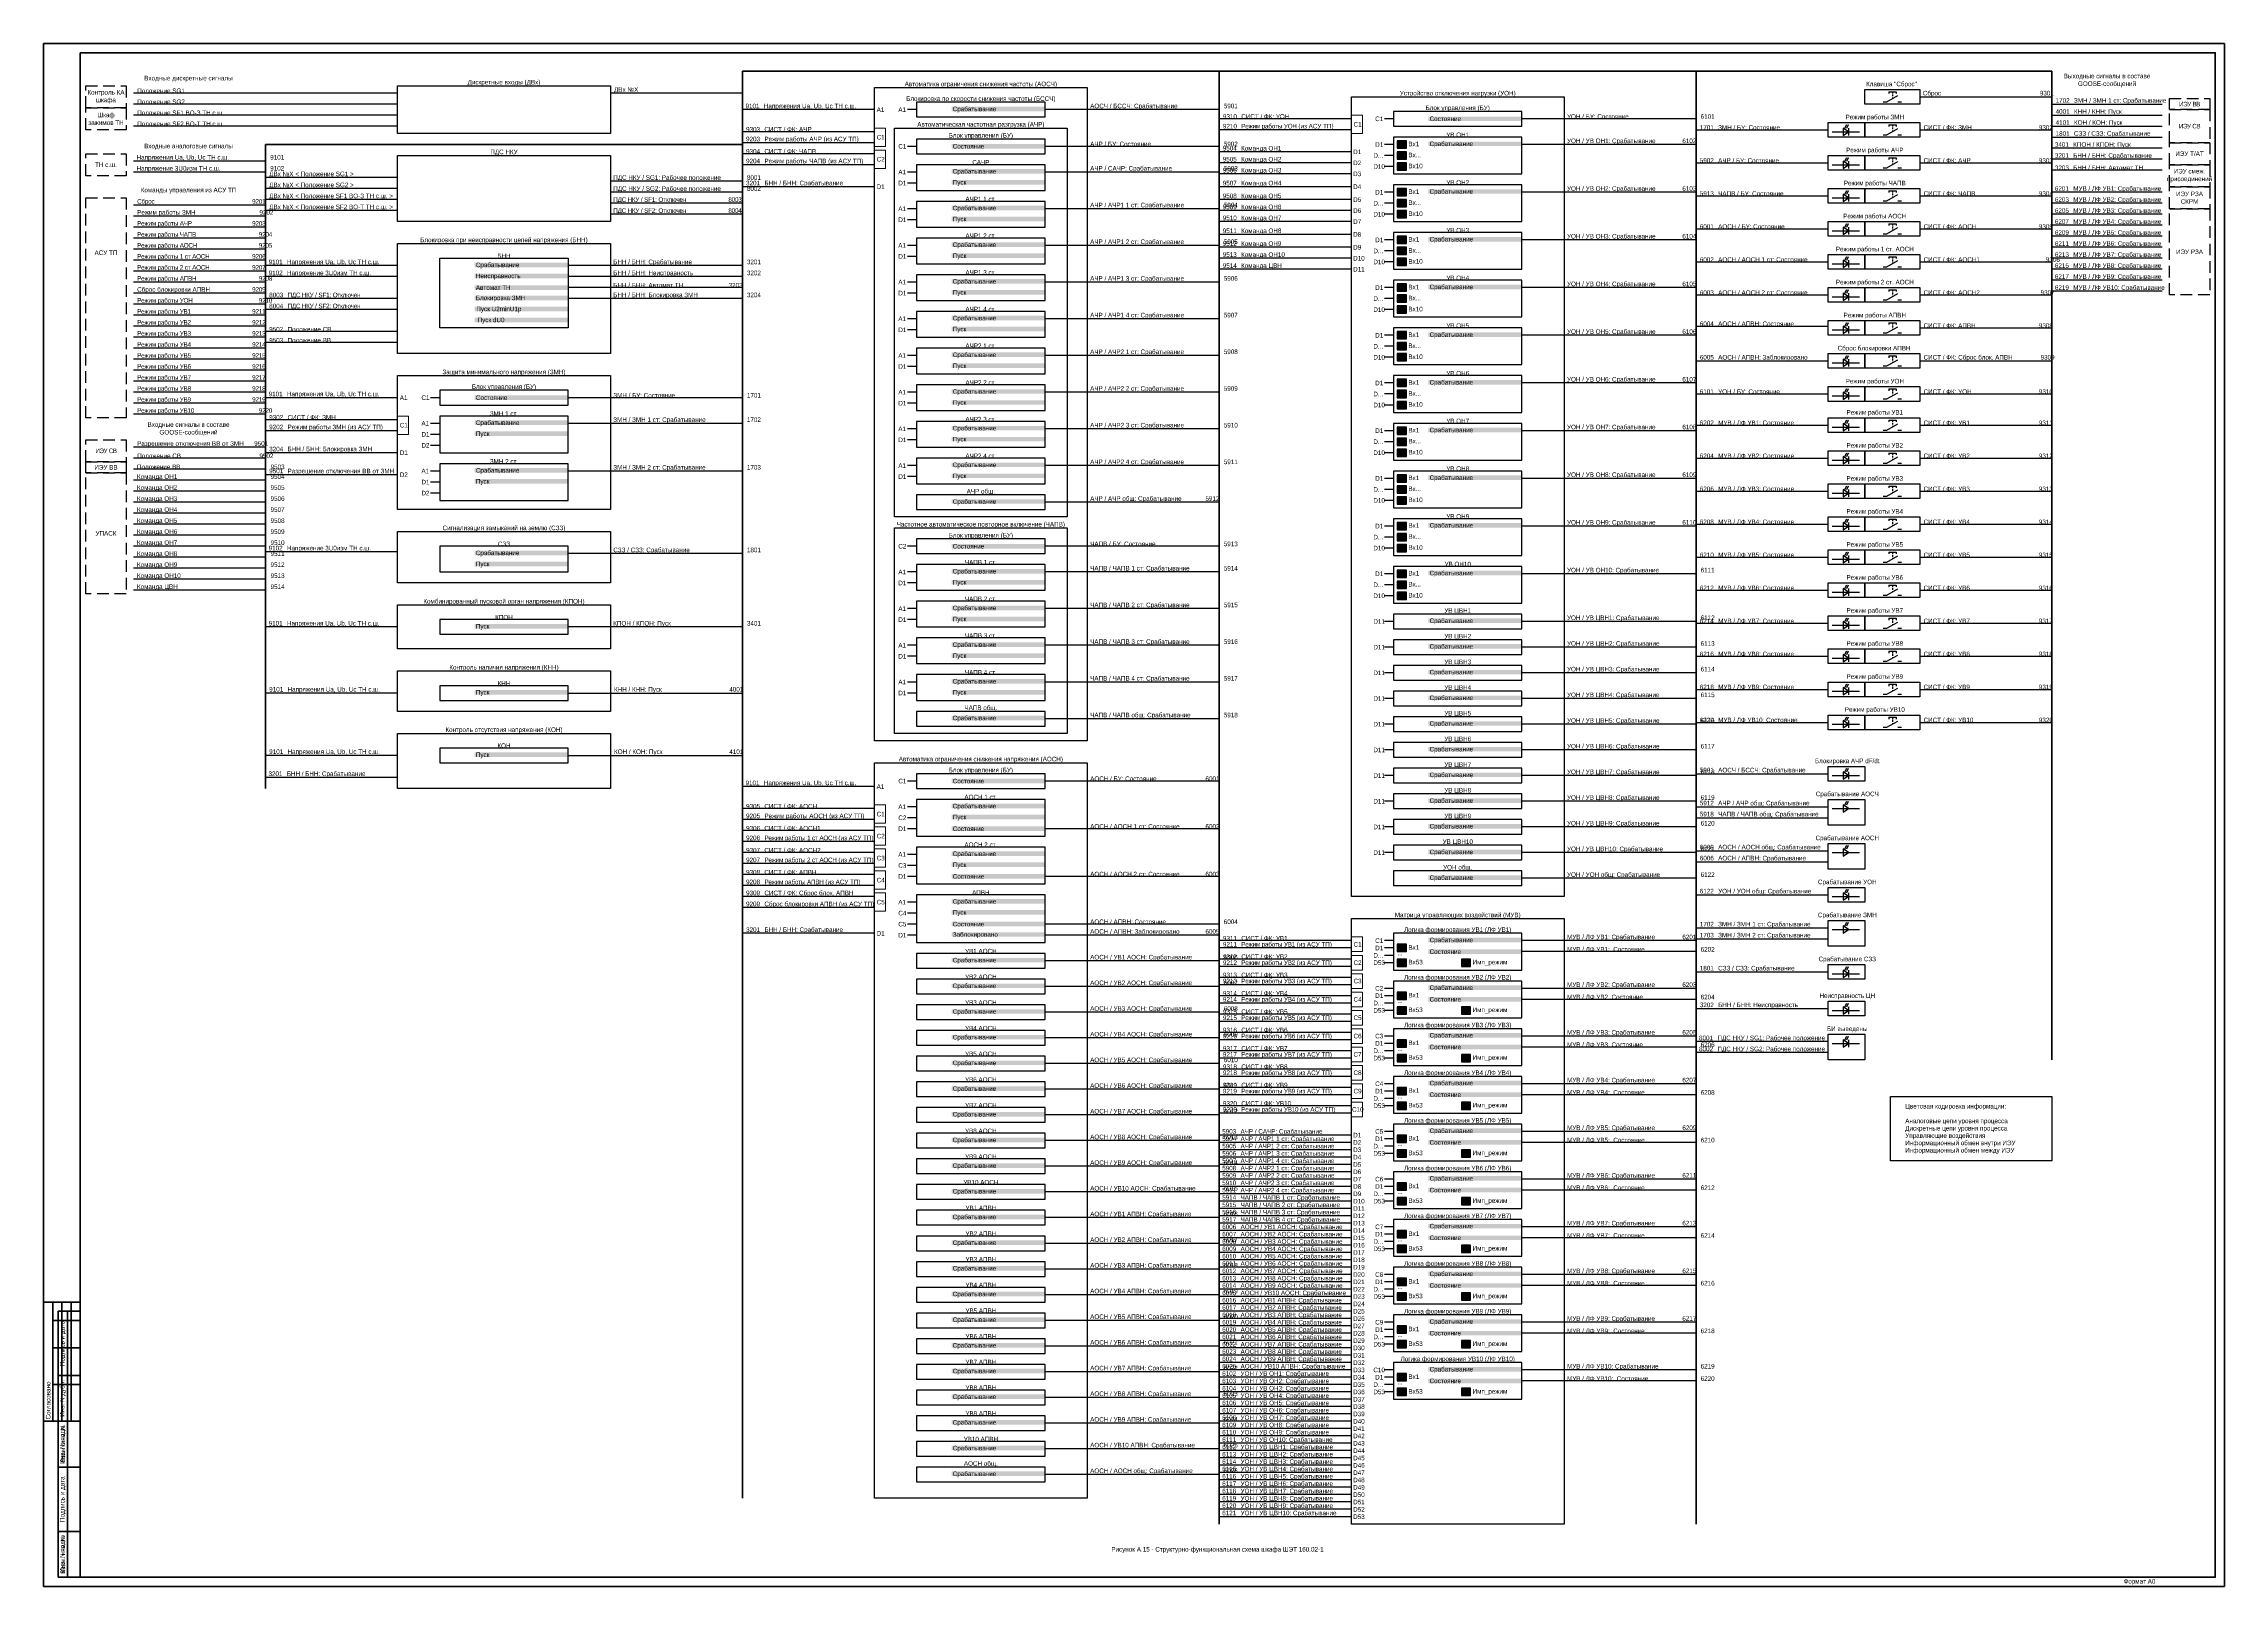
# Model space of a CAD drawing. Header units: millimetres. Extents: x 2179 to 12176, y -20554 to -12004.
# Drawn here: x 10690 to 11879, y -16102 to -15261 of the extents above; entities that cross this region are included whole.
import ezdxf
from ezdxf.enums import TextEntityAlignment as Align

# ---------------------------------------------------------------- set-up
doc = ezdxf.new("R2010")
doc.units = ezdxf.units.MM
doc.linetypes.add('HIDDEN2', pattern=[4.7625, 3.175, -1.5875])
doc.linetypes.add('штриховая2', pattern=[9.525, 6.35, -3.175])
for name, color, linetype, lineweight in [('GOOSE', 224, 'Continuous', 30), ('MMS', 190, 'Continuous', 30), ('Внутренняя шина', 4, 'Continuous', 70), ('Вход-Аналоги', 5, 'Continuous', 30), ('Дискретные входы', 134, 'Continuous', 30), ('Линии связи', 75, 'Continuous', 30), ('Основная', 7, 'Continuous', 30), ('Основная сплошная', 7, 'Continuous', 30), ('Сигналы внутр.', 13, 'Continuous', 30), ('Тонкая', 7, 'Continuous', 13), ('Цепи внешние', 134, 'Continuous', 30)]:
    doc.layers.add(name, color=color, linetype=linetype, lineweight=lineweight)
doc.layers.add('Рамка внешняя', color=8, linetype='Continuous', lineweight=40, plot=False)
doc.styles.add('2.5_Gost_RD', font='ARIALN.TTF', dxfattribs={"height": 2.5})
doc.styles.add('Narrow', font='ARIALN.TTF')
doc.styles.add('Табл дан', font='ARIALN.TTF')

# ---------------------------------------------------------------- blocks, each defined once
blk = doc.blocks.new('*T16')
at = {"color": 0, "linetype": 'ByBlock', "lineweight": 50, "transparency": 16777216}
for p, q in [((0, 0), (0, 85)), ((0, 85), (12, 85)), ((5, 0), (5, 85)), ((12, 0), (12, 85)), ((0, 60), (12, 60)), ((0, 25), (12, 25)), ((0, 0), (12, 0))]:
    blk.add_line(p, q, dxfattribs=at)
at = {"color": 0, "transparency": 16777216, "char_height": 2.5, "attachment_point": 5, "rotation": 90, "style": '2.5_Gost_RD'}
for s, insert, width in [('Инв. № подл.', (2.5, 72.5), 23), ('Подпись и дата', (2.5, 42.5), 33), ('Взам. инв. №', (2.5, 12.5), 23)]:
    blk.add_mtext(s, dxfattribs=dict(at, insert=insert, width=width))
blk = doc.blocks.new('*T17')
at = {"color": 0, "linetype": 'ByBlock', "lineweight": 50, "transparency": 16777216}
for p, q in [((0, 0), (0, 65)), ((0, 65), (20, 65)), ((5, 0), (5, 65)), ((20, 0), (20, 65)), ((5, 55), (20, 55)), ((5, 40), (20, 40)), ((5, 20), (20, 20)), ((0, 0), (20, 0))]:
    blk.add_line(p, q, dxfattribs=at)
at = {"color": 0, "linetype": 'ByBlock', "lineweight": -2, "transparency": 16777216}
for p, q in [((10, 0), (10, 65)), ((15, 0), (15, 65))]:
    blk.add_line(p, q, dxfattribs=at)
at = {"color": 0, "transparency": 16777216, "insert": (2.5, 1), "char_height": 2.5, "width": 63, "attachment_point": 4, "rotation": 90, "style": '2.5_Gost_RD'}
blk.add_mtext('Согласовано', dxfattribs=at)
blk = doc.blocks.new('*T18')
at = {"color": 0, "linetype": 'ByBlock', "lineweight": 50, "transparency": 16777216}
for p, q in [((0, 0), (0, 145)), ((0, 145), (12, 145)), ((5, 0), (5, 145)), ((12, 0), (12, 145)), ((0, 110), (12, 110)), ((0, 85), (12, 85)), ((0, 60), (12, 60)), ((0, 25), (12, 25)), ((0, 0), (12, 0))]:
    blk.add_line(p, q, dxfattribs=at)
at = {"color": 0, "transparency": 16777216, "char_height": 2.5, "attachment_point": 5, "rotation": 90, "style": '2.5_Gost_RD'}
for s, insert, width in [('{\\C256;Подпись и дата}', (2.5, 127.5), 33), ('{\\C256;Инв. N дубл.}', (2.5, 97.5), 23), ('{\\C256;Взам. инв. N}', (2.5, 72.5), 23), ('Подпись и дата', (2.5, 42.5), 33), ('Инв. N подл.', (2.5, 12.5), 23)]:
    blk.add_mtext(s, dxfattribs=dict(at, insert=insert, width=width))
blk = doc.blocks.new('*U15')
blk.add_lwpolyline([(0, 0), (1189, 0), (1189, 841), (0, 841)], close=True)
at = {"lineweight": 50}
blk.add_lwpolyline([(20, 836), (1184, 836), (1184, 5), (20, 5)], close=True, dxfattribs=at)
for name, p in [('*T17', (0, 90)), ('*T18', (8, 5)), ('*T16', (8, 5))]:
    blk.add_blockref(name, p)
at = {"style": '2.5_Gost_RD', "flags": 8}
blk.add_attdef('ФОРМАТ', text='', height=2.5, dxfattribs=at).set_placement((1134, 4), align=Align.TOP_LEFT)
blk = doc.blocks.new('SW.2')
at = {"true_color": 0xadddf7}
h = blk.add_hatch(color=141, dxfattribs=at)
h.dxf.hatch_style = 1
h.paths.add_polyline_path([(5, 2), (0, 2), (0, -2), (5, -2)])
blk.add_lwpolyline([(5, 2), (0, 2), (0, -2), (5, -2)], close=True)
for points in [[(1, 0), (2, 0)], [(2, 0), (3, 1)], [(3, 0), (4, 0)]]:
    blk.add_lwpolyline(points)

msp = doc.modelspace()

# ---------------------------------------------------------------- linework, layer by layer
at = {"layer": 'Внутренняя шина'}
for points in [[(11071, -15276), (11785, -15276)], [(11071, -16054), (11071, -15276)], [(11331, -15943), (11331, -15276)], [(11331, -16068), (11331, -15276)], [(11591, -15276), (11785, -15276)], [(11591, -15943), (11591, -15276)], [(11591, -16068), (11591, -15276)], [(11785, -15815), (11785, -15276)], [(10811, -15667), (10811, -15316)], [(10811, -15316), (11071, -15316)]]:
    msp.add_lwpolyline(points, dxfattribs=at)
at = {"layer": 'Линии связи', "ltscale": 0.5}
for points in [[(10883, -15288), (10739, -15288)], [(10883, -15288), (10739, -15288)], [(11071, -15288), (10999, -15288)], [(10883, -15294), (10739, -15294)], [(10883, -15300), (10739, -15300)], [(10883, -15306), (10739, -15306)], [(10883, -15334), (10811, -15334)], [(10811, -15349), (10739, -15349)], [(10883, -15340), (10811, -15340)], [(10883, -15346), (10811, -15346)], [(10883, -15352), (10811, -15352)], [(10883, -15400), (10811, -15400)], [(10883, -15406), (10811, -15406)], [(10883, -15418), (10811, -15418)], [(10883, -15424), (10811, -15424)], [(10811, -15481), (10739, -15481)], [(10811, -15487), (10739, -15487)]]:
    msp.add_lwpolyline(points, dxfattribs=at)
at = {"layer": 'Линии связи'}
for points in [[(11713, -15290), (11785, -15290)], [(11143, -15297), (11071, -15297)], [(11331, -15297), (11236, -15297)], [(11403, -15302), (11331, -15302)], [(11591, -15302), (11496, -15302)], [(11785, -15294), (11845, -15294)], [(11785, -15300), (11845, -15300)], [(11143, -15309), (11071, -15309)], [(11403, -15308), (11331, -15308)], [(11591, -15308), (11663, -15308)], [(11713, -15308), (11785, -15308)], [(11785, -15306), (11845, -15306)], [(11785, -15312), (11845, -15312)], [(10811, -15325), (10739, -15325)], [(11143, -15315), (11071, -15315)], [(11143, -15321), (11071, -15321)], [(11331, -15317), (11236, -15317)], [(11403, -15320), (11331, -15320)], [(11403, -15326), (11331, -15326)], [(11591, -15316), (11496, -15316)], [(11591, -15326), (11663, -15326)], [(11713, -15326), (11785, -15326)], [(11845, -15318), (11785, -15318)], [(11845, -15324), (11785, -15324)], [(10811, -15331), (10739, -15331)], [(11071, -15336), (10999, -15336)], [(11143, -15327), (11071, -15327)], [(11331, -15331), (11236, -15331)], [(11403, -15332), (11331, -15332)], [(11845, -15330), (11785, -15330)], [(11071, -15342), (10999, -15342)], [(11071, -15348), (10999, -15348)], [(11143, -15339), (11071, -15339)], [(11403, -15339), (11331, -15339)], [(11403, -15346), (11331, -15346)], [(11591, -15342), (11496, -15342)], [(11591, -15344), (11663, -15344)], [(11713, -15344), (11785, -15344)], [(11845, -15342), (11785, -15342)], [(11845, -15348), (11785, -15348)], [(10811, -15355), (10739, -15355)], [(10811, -15361), (10739, -15361)], [(11071, -15354), (10999, -15354)], [(11331, -15351), (11236, -15351)], [(11403, -15352), (11331, -15352)], [(11403, -15358), (11331, -15358)], [(11845, -15354), (11785, -15354)], [(11845, -15360), (11785, -15360)], [(10811, -15367), (10739, -15367)], [(10811, -15373), (10739, -15373)], [(11331, -15371), (11236, -15371)], [(11403, -15365), (11331, -15365)], [(11403, -15372), (11331, -15372)], [(11591, -15368), (11496, -15368)], [(11591, -15362), (11663, -15362)], [(11713, -15362), (11785, -15362)], [(11845, -15366), (11785, -15366)], [(11845, -15372), (11785, -15372)], [(10811, -15379), (10739, -15379)], [(10811, -15385), (10739, -15385)], [(10883, -15382), (10811, -15382)], [(11071, -15382), (10976, -15382)], [(11403, -15378), (11331, -15378)], [(11403, -15384), (11331, -15384)], [(11591, -15380), (11663, -15380)], [(11713, -15380), (11785, -15380)], [(11845, -15378), (11785, -15378)], [(11845, -15384), (11785, -15384)], [(10811, -15391), (10739, -15391)], [(10811, -15397), (10739, -15397)], [(10883, -15388), (10811, -15388)], [(11071, -15388), (10976, -15388)], [(11071, -15394), (10976, -15394)], [(11331, -15391), (11236, -15391)], [(11591, -15394), (11496, -15394)], [(11845, -15390), (11785, -15390)], [(11845, -15396), (11785, -15396)], [(10811, -15403), (10739, -15403)], [(10811, -15409), (10739, -15409)], [(11071, -15400), (10976, -15400)], [(11591, -15398), (11663, -15398)], [(11713, -15398), (11785, -15398)], [(10811, -15415), (10739, -15415)], [(10811, -15421), (10739, -15421)], [(11331, -15411), (11236, -15411)], [(11591, -15420), (11496, -15420)], [(11591, -15415), (11663, -15415)], [(11713, -15416), (11785, -15416)], [(10811, -15427), (10739, -15427)], [(10811, -15433), (10739, -15433)], [(11331, -15431), (11236, -15431)], [(10811, -15439), (10739, -15439)], [(10811, -15445), (10739, -15445)], [(11591, -15434), (11663, -15434)], [(11713, -15434), (11785, -15434)], [(10811, -15451), (10739, -15451)], [(10883, -15454), (10811, -15454)], [(11071, -15454), (10976, -15454)], [(11331, -15451), (11236, -15451)], [(11591, -15446), (11496, -15446)], [(11591, -15452), (11663, -15452)], [(11713, -15452), (11785, -15452)], [(10811, -15457), (10739, -15457)], [(10811, -15463), (10739, -15463)], [(10883, -15466), (10811, -15466)], [(11071, -15468), (10976, -15468)], [(10883, -15472), (10811, -15472)], [(11331, -15471), (11236, -15471)], [(11591, -15472), (11496, -15472)], [(11591, -15469), (11663, -15469)], [(11713, -15469), (11785, -15469)], [(10883, -15484), (10811, -15484)], [(11331, -15491), (11236, -15491)], [(11591, -15487), (11663, -15487)], [(11713, -15487), (11785, -15487)], [(10811, -15493), (10739, -15493)], [(10811, -15499), (10739, -15499)], [(10883, -15496), (10811, -15496)], [(11071, -15494), (10976, -15494)], [(11591, -15498), (11496, -15498)], [(10811, -15505), (10739, -15505)], [(10811, -15511), (10739, -15511)], [(11331, -15511), (11236, -15511)], [(11591, -15505), (11663, -15505)], [(11713, -15505), (11785, -15505)], [(10811, -15517), (10739, -15517)], [(10811, -15523), (10739, -15523)], [(11591, -15524), (11496, -15524)], [(11591, -15523), (11663, -15523)], [(11713, -15523), (11785, -15523)], [(10811, -15529), (10739, -15529)], [(10811, -15535), (10739, -15535)], [(10883, -15538), (10811, -15538)], [(11071, -15539), (10976, -15539)], [(11331, -15535), (11236, -15535)], [(10811, -15541), (10739, -15541)], [(10811, -15547), (10739, -15547)], [(11331, -15549), (11236, -15549)], [(11591, -15550), (11496, -15550)], [(11591, -15541), (11663, -15541)], [(11713, -15541), (11785, -15541)], [(10811, -15553), (10739, -15553)], [(10811, -15559), (10739, -15559)], [(11591, -15559), (11663, -15559)], [(11713, -15559), (11785, -15559)], [(11331, -15569), (11236, -15569)], [(10883, -15579), (10811, -15579)], [(11071, -15579), (10976, -15579)], [(11591, -15576), (11496, -15576)], [(11591, -15577), (11663, -15577)], [(11713, -15577), (11785, -15577)], [(11331, -15589), (11236, -15589)], [(11591, -15590), (11496, -15590)], [(11591, -15595), (11663, -15595)], [(11713, -15595), (11785, -15595)], [(11331, -15609), (11236, -15609)], [(11591, -15604), (11496, -15604)], [(10883, -15615), (10811, -15615)], [(10976, -15615), (11071, -15615)], [(11591, -15618), (11496, -15618)], [(11591, -15613), (11663, -15613)], [(11713, -15613), (11785, -15613)], [(11331, -15629), (11236, -15629)], [(11591, -15632), (11496, -15632)], [(11591, -15631), (11663, -15631)], [(11713, -15631), (11785, -15631)], [(11591, -15646), (11496, -15646)], [(10883, -15649), (10811, -15649)], [(10976, -15649), (11071, -15649)], [(11591, -15659), (11663, -15659)], [(10883, -15661), (10811, -15661)], [(11143, -15666), (11071, -15666)], [(11331, -15663), (11236, -15663)], [(11591, -15660), (11496, -15660)], [(11143, -15678), (11071, -15678)], [(11591, -15674), (11496, -15674)], [(11591, -15677), (11663, -15677)], [(11143, -15684), (11071, -15684)], [(11143, -15690), (11071, -15690)], [(11331, -15689), (11236, -15689)], [(11591, -15688), (11496, -15688)], [(11591, -15683), (11663, -15683)], [(11143, -15696), (11071, -15696)], [(11143, -15702), (11071, -15702)], [(11591, -15702), (11496, -15702)], [(11591, -15701), (11663, -15701)], [(11143, -15708), (11071, -15708)], [(11143, -15714), (11071, -15714)], [(11331, -15715), (11236, -15715)], [(11591, -15716), (11496, -15716)], [(11591, -15707), (11663, -15707)], [(11143, -15720), (11071, -15720)], [(11143, -15726), (11071, -15726)], [(11591, -15725), (11663, -15725)], [(11143, -15732), (11071, -15732)], [(11331, -15741), (11236, -15741)], [(11143, -15746), (11071, -15746)], [(11331, -15747), (11236, -15747)], [(11403, -15750), (11331, -15750)], [(11403, -15754), (11331, -15754)], [(11591, -15750), (11496, -15750)], [(11591, -15743), (11663, -15743)], [(11591, -15749), (11663, -15749)], [(11331, -15761), (11236, -15761)], [(11403, -15760), (11331, -15760)], [(11403, -15764), (11331, -15764)], [(11591, -15756), (11496, -15756)], [(11331, -15775), (11236, -15775)], [(11403, -15770), (11331, -15770)], [(11403, -15774), (11331, -15774)], [(11591, -15776), (11496, -15776)], [(11591, -15767), (11663, -15767)], [(11331, -15789), (11236, -15789)], [(11403, -15780), (11331, -15780)], [(11403, -15784), (11331, -15784)], [(11591, -15782), (11496, -15782)], [(11591, -15787), (11663, -15787)], [(11403, -15790), (11331, -15790)], [(11403, -15794), (11331, -15794)], [(11403, -15800), (11331, -15800)], [(11331, -15803), (11236, -15803)], [(11403, -15804), (11331, -15804)], [(11403, -15810), (11331, -15810)], [(11591, -15802), (11496, -15802)], [(11591, -15808), (11496, -15808)], [(11663, -15805), (11591, -15805)], [(11663, -15811), (11591, -15811)], [(11331, -15817), (11236, -15817)], [(11403, -15814), (11331, -15814)], [(11403, -15820), (11331, -15820)], [(11403, -15824), (11331, -15824)], [(11331, -15831), (11236, -15831)], [(11403, -15830), (11331, -15830)], [(11403, -15834), (11331, -15834)], [(11591, -15828), (11496, -15828)], [(11591, -15834), (11496, -15834)], [(11331, -15845), (11236, -15845)], [(11403, -15840), (11331, -15840)], [(11403, -15844), (11331, -15844)], [(11331, -15859), (11236, -15859)], [(11403, -15856), (11331, -15856)], [(11403, -15860), (11331, -15860)], [(11591, -15854), (11496, -15854)], [(11591, -15860), (11496, -15860)], [(11331, -15873), (11236, -15873)], [(11403, -15864), (11331, -15864)], [(11403, -15868), (11331, -15868)], [(11403, -15872), (11331, -15872)], [(11403, -15876), (11331, -15876)], [(11403, -15880), (11331, -15880)], [(11403, -15884), (11331, -15884)], [(11591, -15880), (11496, -15880)], [(11331, -15887), (11236, -15887)], [(11403, -15888), (11331, -15888)], [(11403, -15892), (11331, -15892)], [(11403, -15896), (11331, -15896)], [(11591, -15886), (11496, -15886)], [(11331, -15901), (11236, -15901)], [(11403, -15900), (11331, -15900)], [(11403, -15904), (11331, -15904)], [(11403, -15908), (11331, -15908)], [(11591, -15906), (11496, -15906)], [(11331, -15915), (11236, -15915)], [(11403, -15912), (11331, -15912)], [(11403, -15916), (11331, -15916)], [(11403, -15920), (11331, -15920)], [(11591, -15912), (11496, -15912)], [(11331, -15929), (11236, -15929)], [(11403, -15924), (11331, -15924)], [(11403, -15928), (11331, -15928)], [(11403, -15932), (11331, -15932)], [(11591, -15932), (11496, -15932)], [(11331, -15943), (11236, -15943)], [(11403, -15936), (11331, -15936)], [(11403, -15940), (11331, -15940)], [(11403, -15944), (11331, -15944)], [(11591, -15938), (11496, -15938)], [(11403, -15948), (11331, -15948)], [(11403, -15952), (11331, -15952)], [(11403, -15956), (11331, -15956)], [(11331, -15957), (11236, -15957)], [(11403, -15960), (11331, -15960)], [(11403, -15964), (11331, -15964)], [(11403, -15968), (11331, -15968)], [(11591, -15958), (11496, -15958)], [(11591, -15964), (11496, -15964)], [(11331, -15971), (11236, -15971)], [(11403, -15972), (11331, -15972)], [(11403, -15976), (11331, -15976)], [(11403, -15980), (11331, -15980)], [(11331, -15985), (11236, -15985)], [(11403, -15984), (11331, -15984)], [(11403, -15988), (11331, -15988)], [(11403, -15992), (11331, -15992)], [(11591, -15984), (11496, -15984)], [(11591, -15990), (11496, -15990)], [(11331, -15999), (11236, -15999)], [(11403, -15996), (11331, -15996)], [(11403, -16000), (11331, -16000)], [(11331, -16013), (11236, -16013)], [(11403, -16004), (11331, -16004)], [(11403, -16008), (11331, -16008)], [(11403, -16012), (11331, -16012)], [(11331, -16027), (11236, -16027)], [(11403, -16016), (11331, -16016)], [(11403, -16020), (11331, -16020)], [(11403, -16024), (11331, -16024)], [(11403, -16028), (11331, -16028)], [(11403, -16032), (11331, -16032)], [(11403, -16036), (11331, -16036)], [(11331, -16041), (11236, -16041)], [(11403, -16040), (11331, -16040)], [(11403, -16044), (11331, -16044)], [(11403, -16048), (11331, -16048)], [(11403, -16052), (11331, -16052)], [(11403, -16056), (11331, -16056)], [(11403, -16060), (11331, -16060)], [(11403, -16064), (11331, -16064)]]:
    msp.add_lwpolyline(points, dxfattribs=at)
at = {"layer": 'Основная'}
for points in [[(10883, -15284), (10999, -15284), (10999, -15310), (10883, -15310)], [(11143, -15285), (11259, -15285), (11259, -15641), (11143, -15641)], [(11403, -15290), (11519, -15290), (11519, -15726), (11403, -15726)], [(11683, -15286), (11713, -15286), (11713, -15294), (11683, -15294)], [(11236, -15293), (11166, -15293), (11166, -15301), (11236, -15301)], [(11496, -15298), (11426, -15298), (11426, -15306), (11496, -15306)], [(11154, -15307), (11248, -15307), (11248, -15519), (11154, -15519)], [(11236, -15313), (11166, -15313), (11166, -15321), (11236, -15321)], [(11496, -15312), (11426, -15312), (11426, -15332), (11496, -15332)], [(11663, -15304), (11683, -15304), (11683, -15312), (11663, -15312)], [(11683, -15304), (11713, -15304), (11713, -15312), (11683, -15312)], [(10883, -15322), (10999, -15322), (10999, -15358), (10883, -15358)], [(11663, -15322), (11683, -15322), (11683, -15330), (11663, -15330)], [(11683, -15322), (11713, -15322), (11713, -15330), (11683, -15330)], [(11236, -15327), (11166, -15327), (11166, -15341), (11236, -15341)], [(11496, -15338), (11426, -15338), (11426, -15358), (11496, -15358)], [(11236, -15347), (11166, -15347), (11166, -15361), (11236, -15361)], [(11663, -15340), (11683, -15340), (11683, -15348), (11663, -15348)], [(11683, -15340), (11713, -15340), (11713, -15348), (11683, -15348)], [(11663, -15358), (11683, -15358), (11683, -15366), (11663, -15366)], [(11683, -15358), (11713, -15358), (11713, -15366), (11683, -15366)], [(10883, -15370), (10999, -15370), (10999, -15430), (10883, -15430)], [(11236, -15367), (11166, -15367), (11166, -15381), (11236, -15381)], [(11496, -15364), (11426, -15364), (11426, -15384), (11496, -15384)], [(10906, -15378), (10976, -15378), (10976, -15416), (10906, -15416)], [(11663, -15376), (11683, -15376), (11683, -15384), (11663, -15384)], [(11683, -15376), (11713, -15376), (11713, -15384), (11683, -15384)], [(11236, -15387), (11166, -15387), (11166, -15401), (11236, -15401)], [(11496, -15390), (11426, -15390), (11426, -15410), (11496, -15410)], [(11663, -15394), (11683, -15394), (11683, -15402), (11663, -15402)], [(11683, -15394), (11713, -15394), (11713, -15402), (11683, -15402)], [(11236, -15407), (11166, -15407), (11166, -15421), (11236, -15421)], [(11496, -15416), (11426, -15416), (11426, -15436), (11496, -15436)], [(11663, -15412), (11683, -15412), (11683, -15420), (11663, -15420)], [(11683, -15412), (11713, -15412), (11713, -15420), (11683, -15420)], [(11236, -15427), (11166, -15427), (11166, -15441), (11236, -15441)], [(11663, -15430), (11683, -15430), (11683, -15438), (11663, -15438)], [(11683, -15430), (11713, -15430), (11713, -15438), (11683, -15438)], [(10883, -15442), (10999, -15442), (10999, -15515), (10883, -15515)], [(11496, -15442), (11426, -15442), (11426, -15462), (11496, -15462)], [(10976, -15450), (10906, -15450), (10906, -15458), (10976, -15458)], [(11236, -15447), (11166, -15447), (11166, -15461), (11236, -15461)], [(11663, -15448), (11683, -15448), (11683, -15456), (11663, -15456)], [(11683, -15448), (11713, -15448), (11713, -15456), (11683, -15456)], [(10976, -15464), (10906, -15464), (10906, -15484), (10976, -15484)], [(11236, -15467), (11166, -15467), (11166, -15481), (11236, -15481)], [(11496, -15468), (11426, -15468), (11426, -15488), (11496, -15488)], [(11663, -15465), (11683, -15465), (11683, -15473), (11663, -15473)], [(11683, -15465), (11713, -15465), (11713, -15473), (11683, -15473)], [(10976, -15490), (10906, -15490), (10906, -15510), (10976, -15510)], [(11236, -15487), (11166, -15487), (11166, -15501), (11236, -15501)], [(11663, -15483), (11683, -15483), (11683, -15491), (11663, -15491)], [(11683, -15483), (11713, -15483), (11713, -15491), (11683, -15491)], [(11496, -15494), (11426, -15494), (11426, -15514), (11496, -15514)], [(11663, -15501), (11683, -15501), (11683, -15509), (11663, -15509)], [(11683, -15501), (11713, -15501), (11713, -15509), (11683, -15509)], [(11236, -15507), (11166, -15507), (11166, -15515), (11236, -15515)], [(10883, -15527), (10999, -15527), (10999, -15555), (10883, -15555)], [(11154, -15525), (11248, -15525), (11248, -15637), (11154, -15637)], [(11496, -15520), (11426, -15520), (11426, -15540), (11496, -15540)], [(11663, -15519), (11683, -15519), (11683, -15527), (11663, -15527)], [(11683, -15519), (11713, -15519), (11713, -15527), (11683, -15527)], [(10976, -15535), (10906, -15535), (10906, -15549), (10976, -15549)], [(11236, -15531), (11166, -15531), (11166, -15539), (11236, -15539)], [(11663, -15537), (11683, -15537), (11683, -15545), (11663, -15545)], [(11683, -15537), (11713, -15537), (11713, -15545), (11683, -15545)], [(11236, -15545), (11166, -15545), (11166, -15559), (11236, -15559)], [(11496, -15546), (11426, -15546), (11426, -15566), (11496, -15566)], [(11663, -15555), (11683, -15555), (11683, -15563), (11663, -15563)], [(11683, -15555), (11713, -15555), (11713, -15563), (11683, -15563)], [(10883, -15567), (10999, -15567), (10999, -15591), (10883, -15591)], [(10976, -15575), (10906, -15575), (10906, -15583), (10976, -15583)], [(11236, -15565), (11166, -15565), (11166, -15579), (11236, -15579)], [(11496, -15572), (11426, -15572), (11426, -15580), (11496, -15580)], [(11663, -15573), (11683, -15573), (11683, -15581), (11663, -15581)], [(11683, -15573), (11713, -15573), (11713, -15581), (11683, -15581)], [(11236, -15585), (11166, -15585), (11166, -15599), (11236, -15599)], [(11496, -15586), (11426, -15586), (11426, -15594), (11496, -15594)], [(11663, -15591), (11683, -15591), (11683, -15599), (11663, -15599)], [(11683, -15591), (11713, -15591), (11713, -15599), (11683, -15599)], [(10883, -15603), (10999, -15603), (10999, -15625), (10883, -15625)], [(10976, -15611), (10906, -15611), (10906, -15619), (10976, -15619)], [(11236, -15605), (11166, -15605), (11166, -15619), (11236, -15619)], [(11496, -15600), (11426, -15600), (11426, -15608), (11496, -15608)], [(11663, -15609), (11683, -15609), (11683, -15617), (11663, -15617)], [(11683, -15609), (11713, -15609), (11713, -15617), (11683, -15617)], [(11496, -15614), (11426, -15614), (11426, -15622), (11496, -15622)], [(11236, -15625), (11166, -15625), (11166, -15633), (11236, -15633)], [(11496, -15628), (11426, -15628), (11426, -15636), (11496, -15636)], [(11663, -15627), (11683, -15627), (11683, -15635), (11663, -15635)], [(11683, -15627), (11713, -15627), (11713, -15635), (11683, -15635)], [(10883, -15637), (10999, -15637), (10999, -15667), (10883, -15667)], [(10976, -15645), (10906, -15645), (10906, -15653), (10976, -15653)], [(11496, -15642), (11426, -15642), (11426, -15650), (11496, -15650)], [(11143, -15653), (11259, -15653), (11259, -16054), (11143, -16054)], [(11236, -15659), (11166, -15659), (11166, -15667), (11236, -15667)], [(11496, -15656), (11426, -15656), (11426, -15664), (11496, -15664)], [(11663, -15655), (11683, -15655), (11683, -15663), (11663, -15663)], [(11496, -15670), (11426, -15670), (11426, -15678), (11496, -15678)], [(11236, -15673), (11166, -15673), (11166, -15693), (11236, -15693)], [(11663, -15673), (11683, -15673), (11683, -15687), (11663, -15687)], [(11496, -15684), (11426, -15684), (11426, -15692), (11496, -15692)], [(11236, -15699), (11166, -15699), (11166, -15719), (11236, -15719)], [(11496, -15698), (11426, -15698), (11426, -15706), (11496, -15706)], [(11663, -15697), (11683, -15697), (11683, -15711), (11663, -15711)], [(11496, -15712), (11426, -15712), (11426, -15720), (11496, -15720)], [(11236, -15725), (11166, -15725), (11166, -15751), (11236, -15751)], [(11663, -15721), (11683, -15721), (11683, -15729), (11663, -15729)], [(11403, -15738), (11519, -15738), (11519, -16068), (11403, -16068)], [(11663, -15739), (11683, -15739), (11683, -15753), (11663, -15753)], [(11496, -15746), (11426, -15746), (11426, -15766), (11496, -15766)], [(11236, -15757), (11166, -15757), (11166, -15765), (11236, -15765)], [(11663, -15763), (11683, -15763), (11683, -15771), (11663, -15771)], [(11236, -15771), (11166, -15771), (11166, -15779), (11236, -15779)], [(11496, -15772), (11426, -15772), (11426, -15792), (11496, -15792)], [(11236, -15785), (11166, -15785), (11166, -15793), (11236, -15793)], [(11663, -15783), (11683, -15783), (11683, -15791), (11663, -15791)], [(11236, -15799), (11166, -15799), (11166, -15807), (11236, -15807)], [(11496, -15798), (11426, -15798), (11426, -15818), (11496, -15818)], [(11663, -15801), (11683, -15801), (11683, -15815), (11663, -15815)], [(11236, -15813), (11166, -15813), (11166, -15821), (11236, -15821)], [(11496, -15824), (11426, -15824), (11426, -15844), (11496, -15844)], [(11236, -15827), (11166, -15827), (11166, -15835), (11236, -15835)], [(11236, -15841), (11166, -15841), (11166, -15849), (11236, -15849)], [(11236, -15855), (11166, -15855), (11166, -15863), (11236, -15863)], [(11496, -15850), (11426, -15850), (11426, -15870), (11496, -15870)], [(11236, -15869), (11166, -15869), (11166, -15877), (11236, -15877)], [(11236, -15883), (11166, -15883), (11166, -15891), (11236, -15891)], [(11496, -15876), (11426, -15876), (11426, -15896), (11496, -15896)], [(11236, -15897), (11166, -15897), (11166, -15905), (11236, -15905)], [(11496, -15902), (11426, -15902), (11426, -15922), (11496, -15922)], [(11236, -15911), (11166, -15911), (11166, -15919), (11236, -15919)], [(11236, -15925), (11166, -15925), (11166, -15933), (11236, -15933)], [(11496, -15928), (11426, -15928), (11426, -15948), (11496, -15948)], [(11236, -15939), (11166, -15939), (11166, -15947), (11236, -15947)], [(11236, -15953), (11166, -15953), (11166, -15961), (11236, -15961)], [(11496, -15954), (11426, -15954), (11426, -15974), (11496, -15974)], [(11236, -15967), (11166, -15967), (11166, -15975), (11236, -15975)], [(11496, -15980), (11426, -15980), (11426, -16000), (11496, -16000)], [(11236, -15981), (11166, -15981), (11166, -15989), (11236, -15989)], [(11236, -15995), (11166, -15995), (11166, -16003), (11236, -16003)], [(11236, -16009), (11166, -16009), (11166, -16017), (11236, -16017)], [(11236, -16023), (11166, -16023), (11166, -16031), (11236, -16031)], [(11236, -16037), (11166, -16037), (11166, -16045), (11236, -16045)]]:
    msp.add_lwpolyline(points, close=True, dxfattribs=at)
for points in [[(11166, -15297), (11161, -15297)], [(11426, -15302), (11421, -15302)], [(11166, -15317), (11161, -15317)], [(11426, -15316), (11421, -15316)], [(11426, -15322), (11421, -15322)], [(11166, -15331), (11161, -15331)], [(11166, -15337), (11161, -15337)], [(11426, -15328), (11421, -15328)], [(11426, -15342), (11421, -15342)], [(11426, -15348), (11421, -15348)], [(11166, -15351), (11161, -15351)], [(11166, -15357), (11161, -15357)], [(11426, -15354), (11421, -15354)], [(11166, -15371), (11161, -15371)], [(11426, -15368), (11421, -15368)], [(11166, -15377), (11161, -15377)], [(11426, -15374), (11421, -15374)], [(11426, -15380), (11421, -15380)], [(11166, -15391), (11161, -15391)], [(11166, -15397), (11161, -15397)], [(11426, -15394), (11421, -15394)], [(11426, -15400), (11421, -15400)], [(11426, -15406), (11421, -15406)], [(11166, -15411), (11161, -15411)], [(11166, -15417), (11161, -15417)], [(11426, -15420), (11421, -15420)], [(11166, -15431), (11161, -15431)], [(11426, -15426), (11421, -15426)], [(11426, -15432), (11421, -15432)], [(11166, -15437), (11161, -15437)], [(10906, -15454), (10901, -15454)], [(11166, -15451), (11161, -15451)], [(11426, -15446), (11421, -15446)], [(11426, -15452), (11421, -15452)], [(10906, -15468), (10901, -15468)], [(11166, -15457), (11161, -15457)], [(11426, -15458), (11421, -15458)], [(10906, -15474), (10901, -15474)], [(10906, -15480), (10901, -15480)], [(11166, -15471), (11161, -15471)], [(11166, -15477), (11161, -15477)], [(11426, -15472), (11421, -15472)], [(11426, -15478), (11421, -15478)], [(11166, -15491), (11161, -15491)], [(11426, -15484), (11421, -15484)], [(10906, -15494), (10901, -15494)], [(10906, -15500), (10901, -15500)], [(11166, -15497), (11161, -15497)], [(11426, -15498), (11421, -15498)], [(11426, -15504), (11421, -15504)], [(10906, -15506), (10901, -15506)], [(11426, -15510), (11421, -15510)], [(11426, -15524), (11421, -15524)], [(11166, -15535), (11161, -15535)], [(11426, -15530), (11421, -15530)], [(11426, -15536), (11421, -15536)], [(11166, -15549), (11161, -15549)], [(11426, -15550), (11421, -15550)], [(11166, -15555), (11161, -15555)], [(11426, -15556), (11421, -15556)], [(11426, -15562), (11421, -15562)], [(11166, -15569), (11161, -15569)], [(11166, -15575), (11161, -15575)], [(11426, -15576), (11421, -15576)], [(11166, -15589), (11161, -15589)], [(11166, -15595), (11161, -15595)], [(11426, -15590), (11421, -15590)], [(11166, -15609), (11161, -15609)], [(11426, -15604), (11421, -15604)], [(11166, -15615), (11161, -15615)], [(11426, -15618), (11421, -15618)], [(11426, -15632), (11421, -15632)], [(11426, -15646), (11421, -15646)], [(11166, -15663), (11161, -15663)], [(11426, -15660), (11421, -15660)], [(11166, -15677), (11161, -15677)], [(11426, -15674), (11421, -15674)], [(11166, -15683), (11161, -15683)], [(11166, -15689), (11161, -15689)], [(11426, -15688), (11421, -15688)], [(11166, -15703), (11161, -15703)], [(11426, -15702), (11421, -15702)], [(11166, -15709), (11161, -15709)], [(11166, -15715), (11161, -15715)], [(11166, -15729), (11161, -15729)], [(11166, -15735), (11161, -15735)], [(11166, -15741), (11161, -15741)], [(11166, -15747), (11161, -15747)], [(11426, -15750), (11421, -15750)], [(11426, -15754), (11421, -15754)], [(11426, -15758), (11421, -15758)], [(11426, -15762), (11421, -15762)], [(11426, -15776), (11421, -15776)], [(11426, -15780), (11421, -15780)], [(11426, -15784), (11421, -15784)], [(11426, -15788), (11421, -15788)], [(11426, -15802), (11421, -15802)], [(11426, -15806), (11421, -15806)], [(11426, -15810), (11421, -15810)], [(11426, -15814), (11421, -15814)], [(11426, -15828), (11421, -15828)], [(11426, -15832), (11421, -15832)], [(11426, -15836), (11421, -15836)], [(11426, -15840), (11421, -15840)], [(11426, -15854), (11421, -15854)], [(11426, -15858), (11421, -15858)], [(11426, -15862), (11421, -15862)], [(11426, -15866), (11421, -15866)], [(11426, -15880), (11421, -15880)], [(11426, -15884), (11421, -15884)], [(11426, -15888), (11421, -15888)], [(11426, -15892), (11421, -15892)], [(11426, -15906), (11421, -15906)], [(11426, -15910), (11421, -15910)], [(11426, -15914), (11421, -15914)], [(11426, -15918), (11421, -15918)], [(11426, -15932), (11421, -15932)], [(11426, -15936), (11421, -15936)], [(11426, -15940), (11421, -15940)], [(11426, -15944), (11421, -15944)], [(11426, -15958), (11421, -15958)], [(11426, -15962), (11421, -15962)], [(11426, -15966), (11421, -15966)], [(11426, -15970), (11421, -15970)], [(11426, -15984), (11421, -15984)], [(11426, -15988), (11421, -15988)], [(11426, -15992), (11421, -15992)], [(11426, -15996), (11421, -15996)]]:
    msp.add_lwpolyline(points, dxfattribs=at)
at = {"layer": 'Основная сплошная', "color": 0}
for p, q in [((11695, -15292.7), (11701, -15289.3)), ((11696, -15287.2), (11698, -15287.2)), ((11698, -15287.2), (11700, -15287.2)), ((11693, -15292.7), (11695, -15292.7)), ((11701, -15292.7), (11703, -15292.7)), ((11693, -15310.7), (11695, -15310.7)), ((11695, -15310.7), (11701, -15307.3)), ((11696, -15305.2), (11698, -15305.2)), ((11698, -15305.2), (11700, -15305.2)), ((11701, -15310.7), (11703, -15310.7)), ((11695, -15328.7), (11701, -15325.3)), ((11696, -15323.2), (11698, -15323.2)), ((11698, -15323.2), (11700, -15323.2)), ((11693, -15328.7), (11695, -15328.7)), ((11701, -15328.7), (11703, -15328.7)), ((11693, -15346.7), (11695, -15346.7)), ((11695, -15346.7), (11701, -15343.3)), ((11696, -15341.2), (11698, -15341.2)), ((11698, -15341.2), (11700, -15341.2)), ((11701, -15346.7), (11703, -15346.7)), ((11695, -15364.7), (11701, -15361.3)), ((11696, -15359.2), (11698, -15359.2)), ((11698, -15359.2), (11700, -15359.2)), ((11693, -15364.7), (11695, -15364.7)), ((11701, -15364.7), (11703, -15364.7)), ((11693, -15382.7), (11695, -15382.7)), ((11695, -15382.7), (11701, -15379.3)), ((11696, -15377.2), (11698, -15377.2)), ((11698, -15377.2), (11700, -15377.2)), ((11701, -15382.7), (11703, -15382.7)), ((11695, -15400.7), (11701, -15397.3)), ((11696, -15395.2), (11698, -15395.2)), ((11698, -15395.2), (11700, -15395.2)), ((11693, -15400.7), (11695, -15400.7)), ((11701, -15400.7), (11703, -15400.7)), ((11693, -15418.7), (11695, -15418.7)), ((11695, -15418.7), (11701, -15415.3)), ((11696, -15413.2), (11698, -15413.2)), ((11698, -15413.2), (11700, -15413.2)), ((11701, -15418.7), (11703, -15418.7)), ((11696, -15431.2), (11698, -15431.2)), ((11698, -15431.2), (11700, -15431.2)), ((11693, -15436.7), (11695, -15436.7)), ((11695, -15436.7), (11701, -15433.3)), ((11701, -15436.7), (11703, -15436.7)), ((11693, -15454.7), (11695, -15454.7)), ((11695, -15454.7), (11701, -15451.3)), ((11696, -15449.2), (11698, -15449.2)), ((11698, -15449.2), (11700, -15449.2)), ((11701, -15454.7), (11703, -15454.7)), ((11695, -15471.7), (11701, -15468.3)), ((11696, -15466.2), (11698, -15466.2)), ((11698, -15466.2), (11700, -15466.2)), ((11693, -15471.7), (11695, -15471.7)), ((11701, -15471.7), (11703, -15471.7)), ((11693, -15489.7), (11695, -15489.7)), ((11695, -15489.7), (11701, -15486.3)), ((11696, -15484.2), (11698, -15484.2)), ((11698, -15484.2), (11700, -15484.2)), ((11701, -15489.7), (11703, -15489.7)), ((11695, -15507.7), (11701, -15504.3)), ((11696, -15502.2), (11698, -15502.2)), ((11698, -15502.2), (11700, -15502.2)), ((11693, -15507.7), (11695, -15507.7)), ((11701, -15507.7), (11703, -15507.7)), ((11693, -15525.7), (11695, -15525.7)), ((11695, -15525.7), (11701, -15522.3)), ((11696, -15520.2), (11698, -15520.2)), ((11698, -15520.2), (11700, -15520.2)), ((11701, -15525.7), (11703, -15525.7)), ((11696, -15538.2), (11698, -15538.2)), ((11698, -15538.2), (11700, -15538.2)), ((11693, -15543.7), (11695, -15543.7)), ((11695, -15543.7), (11701, -15540.3)), ((11701, -15543.7), (11703, -15543.7)), ((11693, -15561.7), (11695, -15561.7)), ((11695, -15561.7), (11701, -15558.3)), ((11696, -15556.2), (11698, -15556.2)), ((11698, -15556.2), (11700, -15556.2)), ((11701, -15561.7), (11703, -15561.7)), ((11696, -15574.2), (11698, -15574.2)), ((11698, -15574.2), (11700, -15574.2)), ((11693, -15579.7), (11695, -15579.7)), ((11695, -15579.7), (11701, -15576.3)), ((11701, -15579.7), (11703, -15579.7)), ((11693, -15597.7), (11695, -15597.7)), ((11695, -15597.7), (11701, -15594.3)), ((11696, -15592.2), (11698, -15592.2)), ((11698, -15592.2), (11700, -15592.2)), ((11701, -15597.7), (11703, -15597.7)), ((11696, -15610.2), (11698, -15610.2)), ((11698, -15610.2), (11700, -15610.2)), ((11693, -15615.7), (11695, -15615.7)), ((11695, -15615.7), (11701, -15612.3)), ((11701, -15615.7), (11703, -15615.7)), ((11693, -15633.7), (11695, -15633.7)), ((11695, -15633.7), (11701, -15630.3)), ((11696, -15628.2), (11698, -15628.2)), ((11698, -15628.2), (11700, -15628.2)), ((11701, -15633.7), (11703, -15633.7))]:
    msp.add_line(p, q, dxfattribs=at)
at = {"layer": 'Основная сплошная', "ltscale": 0.35}
for p, q in [((11696, -15287.2), (11696, -15288.2)), ((11698, -15287.2), (11698, -15288.2)), ((11698, -15288.7), (11698, -15289.7)), ((11700, -15287.2), (11700, -15288.2)), ((11696, -15305.2), (11696, -15306.2)), ((11698, -15305.2), (11698, -15306.2)), ((11698, -15306.7), (11698, -15307.7)), ((11700, -15305.2), (11700, -15306.2)), ((11696, -15323.2), (11696, -15324.2)), ((11698, -15323.2), (11698, -15324.2)), ((11698, -15324.7), (11698, -15325.7)), ((11700, -15323.2), (11700, -15324.2)), ((11696, -15341.2), (11696, -15342.2)), ((11698, -15341.2), (11698, -15342.2)), ((11698, -15342.7), (11698, -15343.7)), ((11700, -15341.2), (11700, -15342.2)), ((11696, -15359.2), (11696, -15360.2)), ((11698, -15359.2), (11698, -15360.2)), ((11698, -15360.7), (11698, -15361.7)), ((11700, -15359.2), (11700, -15360.2)), ((11696, -15377.2), (11696, -15378.2)), ((11698, -15377.2), (11698, -15378.2)), ((11698, -15378.7), (11698, -15379.7)), ((11700, -15377.2), (11700, -15378.2)), ((11696, -15395.2), (11696, -15396.2)), ((11698, -15395.2), (11698, -15396.2)), ((11698, -15396.7), (11698, -15397.7)), ((11700, -15395.2), (11700, -15396.2)), ((11696, -15413.2), (11696, -15414.2)), ((11698, -15413.2), (11698, -15414.2)), ((11698, -15414.7), (11698, -15415.7)), ((11700, -15413.2), (11700, -15414.2)), ((11696, -15431.2), (11696, -15432.2)), ((11698, -15431.2), (11698, -15432.2)), ((11698, -15432.7), (11698, -15433.7)), ((11700, -15431.2), (11700, -15432.2)), ((11696, -15449.2), (11696, -15450.2)), ((11698, -15449.2), (11698, -15450.2)), ((11698, -15450.7), (11698, -15451.7)), ((11700, -15449.2), (11700, -15450.2)), ((11696, -15466.2), (11696, -15467.2)), ((11698, -15466.2), (11698, -15467.2)), ((11698, -15467.7), (11698, -15468.7)), ((11700, -15466.2), (11700, -15467.2)), ((11696, -15484.2), (11696, -15485.2)), ((11698, -15484.2), (11698, -15485.2)), ((11698, -15485.7), (11698, -15486.7)), ((11700, -15484.2), (11700, -15485.2)), ((11696, -15502.2), (11696, -15503.2)), ((11698, -15502.2), (11698, -15503.2)), ((11698, -15503.7), (11698, -15504.7)), ((11700, -15502.2), (11700, -15503.2)), ((11696, -15520.2), (11696, -15521.2)), ((11698, -15520.2), (11698, -15521.2)), ((11698, -15521.7), (11698, -15522.7)), ((11700, -15520.2), (11700, -15521.2)), ((11696, -15538.2), (11696, -15539.2)), ((11698, -15538.2), (11698, -15539.2)), ((11698, -15539.7), (11698, -15540.7)), ((11700, -15538.2), (11700, -15539.2)), ((11696, -15556.2), (11696, -15557.2)), ((11698, -15556.2), (11698, -15557.2)), ((11698, -15557.7), (11698, -15558.7)), ((11700, -15556.2), (11700, -15557.2)), ((11696, -15574.2), (11696, -15575.2)), ((11698, -15574.2), (11698, -15575.2)), ((11698, -15575.7), (11698, -15576.7)), ((11700, -15574.2), (11700, -15575.2)), ((11696, -15592.2), (11696, -15593.2)), ((11698, -15592.2), (11698, -15593.2)), ((11698, -15593.7), (11698, -15594.7)), ((11700, -15592.2), (11700, -15593.2)), ((11696, -15610.2), (11696, -15611.2)), ((11698, -15610.2), (11698, -15611.2)), ((11700, -15610.2), (11700, -15611.2)), ((11698, -15611.7), (11698, -15612.7)), ((11696, -15628.2), (11696, -15629.2)), ((11698, -15628.2), (11698, -15629.2)), ((11698, -15629.7), (11698, -15630.7)), ((11700, -15628.2), (11700, -15629.2))]:
    msp.add_line(p, q, dxfattribs=at)
at = {"layer": 'Основная сплошная', "color": 0, "linetype": 'HIDDEN2', "ltscale": 0.5}
for p, q in [((11698, -15290.4), (11698, -15291)), ((11698, -15308.4), (11698, -15309)), ((11698, -15326.4), (11698, -15327)), ((11698, -15344.4), (11698, -15345)), ((11698, -15362.4), (11698, -15363)), ((11698, -15380.4), (11698, -15381)), ((11698, -15398.4), (11698, -15399)), ((11698, -15416.4), (11698, -15417)), ((11698, -15434.4), (11698, -15435)), ((11698, -15452.4), (11698, -15453)), ((11698, -15469.4), (11698, -15470)), ((11698, -15487.4), (11698, -15488)), ((11698, -15505.4), (11698, -15506)), ((11698, -15523.4), (11698, -15524)), ((11698, -15541.4), (11698, -15542)), ((11698, -15559.4), (11698, -15560)), ((11698, -15577.4), (11698, -15578)), ((11698, -15595.4), (11698, -15596)), ((11698, -15613.4), (11698, -15614)), ((11698, -15631.4), (11698, -15632))]:
    msp.add_line(p, q, dxfattribs=at)
at = {"layer": 'Основная сплошная', "linetype": 'штриховая2'}
for points in [[(10735, -15296), (10713, -15296), (10713, -15284), (10735, -15284)], [(10735, -15308), (10713, -15308), (10713, -15296), (10735, -15296)], [(11871, -15297), (11849, -15297), (11849, -15291), (11871, -15291)], [(11871, -15315), (11849, -15315), (11849, -15297), (11871, -15297)], [(10735, -15333), (10713, -15333), (10713, -15321), (10735, -15321)], [(11871, -15327), (11849, -15327), (11849, -15315), (11871, -15315)], [(11871, -15339), (11849, -15339), (11849, -15327), (11871, -15327)], [(10735, -15465), (10713, -15465), (10713, -15345), (10735, -15345)], [(11871, -15351), (11849, -15351), (11849, -15339), (11871, -15339)], [(11871, -15398), (11849, -15398), (11849, -15351), (11871, -15351)], [(10735, -15489), (10713, -15489), (10713, -15477), (10735, -15477)], [(10735, -15495), (10713, -15495), (10713, -15489), (10735, -15489)], [(10735, -15561), (10713, -15561), (10713, -15495), (10735, -15495)]]:
    msp.add_lwpolyline(points, close=True, dxfattribs=at)
at = {"layer": 'Основная сплошная'}
for points in [[(11665.1, -15309), (11680.1, -15309)], [(11671.1, -15307), (11671.1, -15311), (11674.1, -15309), (11671.1, -15307)], [(11672.1, -15307), (11673.1, -15305)], [(11673.1, -15307), (11674.1, -15305)], [(11674.1, -15307), (11674.1, -15311)], [(11671.1, -15325), (11671.1, -15329), (11674.1, -15327), (11671.1, -15325)], [(11672.1, -15325), (11673.1, -15323)], [(11673.1, -15325), (11674.1, -15323)], [(11674.1, -15325), (11674.1, -15329)], [(11665.1, -15327), (11680.1, -15327)], [(11665.1, -15345), (11680.1, -15345)], [(11671.1, -15343), (11671.1, -15347), (11674.1, -15345), (11671.1, -15343)], [(11672.1, -15343), (11673.1, -15341)], [(11673.1, -15343), (11674.1, -15341)], [(11674.1, -15343), (11674.1, -15347)], [(11671.1, -15361), (11671.1, -15365), (11674.1, -15363), (11671.1, -15361)], [(11672.1, -15361), (11673.1, -15359)], [(11673.1, -15361), (11674.1, -15359)], [(11674.1, -15361), (11674.1, -15365)], [(11665.1, -15363), (11680.1, -15363)], [(11665.1, -15381), (11680.1, -15381)], [(11671.1, -15379), (11671.1, -15383), (11674.1, -15381), (11671.1, -15379)], [(11672.1, -15379), (11673.1, -15377)], [(11673.1, -15379), (11674.1, -15377)], [(11674.1, -15379), (11674.1, -15383)], [(11671.1, -15397), (11671.1, -15401), (11674.1, -15399), (11671.1, -15397)], [(11672.1, -15397), (11673.1, -15395)], [(11673.1, -15397), (11674.1, -15395)], [(11674.1, -15397), (11674.1, -15401)], [(11665.1, -15399), (11680.1, -15399)], [(11665.1, -15417), (11680.1, -15417)], [(11671.1, -15415), (11671.1, -15419), (11674.1, -15417), (11671.1, -15415)], [(11672.1, -15415), (11673.1, -15413)], [(11673.1, -15415), (11674.1, -15413)], [(11674.1, -15415), (11674.1, -15419)], [(11671.1, -15433), (11671.1, -15437), (11674.1, -15435), (11671.1, -15433)], [(11672.1, -15433), (11673.1, -15431)], [(11673.1, -15433), (11674.1, -15431)], [(11674.1, -15433), (11674.1, -15437)], [(11665.1, -15435), (11680.1, -15435)], [(11665.1, -15453), (11680.1, -15453)], [(11671.1, -15451), (11671.1, -15455), (11674.1, -15453), (11671.1, -15451)], [(11672.1, -15451), (11673.1, -15449)], [(11673.1, -15451), (11674.1, -15449)], [(11674.1, -15451), (11674.1, -15455)], [(11671.1, -15468), (11671.1, -15472), (11674.1, -15470), (11671.1, -15468)], [(11672.1, -15468), (11673.1, -15466)], [(11673.1, -15468), (11674.1, -15466)], [(11674.1, -15468), (11674.1, -15472)], [(11665.1, -15470), (11680.1, -15470)], [(11665.1, -15488), (11680.1, -15488)], [(11671.1, -15486), (11671.1, -15490), (11674.1, -15488), (11671.1, -15486)], [(11672.1, -15486), (11673.1, -15484)], [(11673.1, -15486), (11674.1, -15484)], [(11674.1, -15486), (11674.1, -15490)], [(11671.1, -15504), (11671.1, -15508), (11674.1, -15506), (11671.1, -15504)], [(11672.1, -15504), (11673.1, -15502)], [(11673.1, -15504), (11674.1, -15502)], [(11674.1, -15504), (11674.1, -15508)], [(11665.1, -15506), (11680.1, -15506)], [(11665.1, -15524), (11680.1, -15524)], [(11671.1, -15522), (11671.1, -15526), (11674.1, -15524), (11671.1, -15522)], [(11672.1, -15522), (11673.1, -15520)], [(11673.1, -15522), (11674.1, -15520)], [(11674.1, -15522), (11674.1, -15526)], [(11671.1, -15540), (11671.1, -15544), (11674.1, -15542), (11671.1, -15540)], [(11672.1, -15540), (11673.1, -15538)], [(11673.1, -15540), (11674.1, -15538)], [(11674.1, -15540), (11674.1, -15544)], [(11665.1, -15542), (11680.1, -15542)], [(11665.1, -15560), (11680.1, -15560)], [(11671.1, -15558), (11671.1, -15562), (11674.1, -15560), (11671.1, -15558)], [(11672.1, -15558), (11673.1, -15556)], [(11673.1, -15558), (11674.1, -15556)], [(11674.1, -15558), (11674.1, -15562)], [(11672.1, -15576), (11673.1, -15574)], [(11673.1, -15576), (11674.1, -15574)], [(11665.1, -15578), (11680.1, -15578)], [(11671.1, -15576), (11671.1, -15580), (11674.1, -15578), (11671.1, -15576)], [(11674.1, -15576), (11674.1, -15580)], [(11665.1, -15596), (11680.1, -15596)], [(11671.1, -15594), (11671.1, -15598), (11674.1, -15596), (11671.1, -15594)], [(11672.1, -15594), (11673.1, -15592)], [(11673.1, -15594), (11674.1, -15592)], [(11674.1, -15594), (11674.1, -15598)], [(11672.1, -15612), (11673.1, -15610)], [(11673.1, -15612), (11674.1, -15610)], [(11665.1, -15614), (11680.1, -15614)], [(11671.1, -15612), (11671.1, -15616), (11674.1, -15614), (11671.1, -15612)], [(11674.1, -15612), (11674.1, -15616)], [(11665.1, -15632), (11680.1, -15632)], [(11671.1, -15630), (11671.1, -15634), (11674.1, -15632), (11671.1, -15630)], [(11672.1, -15630), (11673.1, -15628)], [(11673.1, -15630), (11674.1, -15628)], [(11674.1, -15630), (11674.1, -15634)], [(11671.1, -15658), (11671.1, -15662), (11674.1, -15660), (11671.1, -15658)], [(11672.1, -15658), (11673.1, -15656)], [(11673.1, -15658), (11674.1, -15656)], [(11674.1, -15658), (11674.1, -15662)], [(11665.1, -15660), (11680.1, -15660)], [(11665.1, -15678), (11680.1, -15678)], [(11671.1, -15676), (11671.1, -15680), (11674.1, -15678), (11671.1, -15676)], [(11672.1, -15676), (11673.1, -15674)], [(11673.1, -15676), (11674.1, -15674)], [(11665.1, -15702), (11680.1, -15702)], [(11671.1, -15700), (11671.1, -15704), (11674.1, -15702), (11671.1, -15700)], [(11672.1, -15700), (11673.1, -15698)], [(11673.1, -15700), (11674.1, -15698)], [(11665.1, -15726), (11680.1, -15726)], [(11671.1, -15724), (11671.1, -15728), (11674.1, -15726), (11671.1, -15724)], [(11672.1, -15724), (11673.1, -15722)], [(11673.1, -15724), (11674.1, -15722)], [(11674.1, -15724), (11674.1, -15728)], [(11671.1, -15742), (11671.1, -15746), (11674.1, -15744), (11671.1, -15742)], [(11672.1, -15742), (11673.1, -15740)], [(11673.1, -15742), (11674.1, -15740)], [(11665.1, -15744), (11680.1, -15744)], [(11671.1, -15766), (11671.1, -15770), (11674.1, -15768), (11671.1, -15766)], [(11672.1, -15766), (11673.1, -15764)], [(11673.1, -15766), (11674.1, -15764)], [(11674.1, -15766), (11674.1, -15770)], [(11665.1, -15768), (11680.1, -15768)], [(11665.1, -15788), (11680.1, -15788)], [(11671.1, -15786), (11671.1, -15790), (11674.1, -15788), (11671.1, -15786)], [(11672.1, -15786), (11673.1, -15784)], [(11673.1, -15786), (11674.1, -15784)], [(11674.1, -15786), (11674.1, -15790)], [(11665.1, -15806), (11680.1, -15806)], [(11671.1, -15804), (11671.1, -15808), (11674.1, -15806), (11671.1, -15804)], [(11672.1, -15804), (11673.1, -15802)], [(11673.1, -15804), (11674.1, -15802)], [(11674.1, -15804), (11674.1, -15808)]]:
    msp.add_lwpolyline(points, dxfattribs=at)
for points in [[(11672.6, -15306, 0.5, 0, 0), (11673.1, -15305, 0, 0, 0)], [(11673.6, -15306, 0.5, 0, 0), (11674.1, -15305, 0, 0, 0)], [(11672.6, -15324, 0.5, 0, 0), (11673.1, -15323, 0, 0, 0)], [(11673.6, -15324, 0.5, 0, 0), (11674.1, -15323, 0, 0, 0)], [(11672.6, -15342, 0.5, 0, 0), (11673.1, -15341, 0, 0, 0)], [(11673.6, -15342, 0.5, 0, 0), (11674.1, -15341, 0, 0, 0)], [(11672.6, -15360, 0.5, 0, 0), (11673.1, -15359, 0, 0, 0)], [(11673.6, -15360, 0.5, 0, 0), (11674.1, -15359, 0, 0, 0)], [(11672.6, -15378, 0.5, 0, 0), (11673.1, -15377, 0, 0, 0)], [(11673.6, -15378, 0.5, 0, 0), (11674.1, -15377, 0, 0, 0)], [(11672.6, -15396, 0.5, 0, 0), (11673.1, -15395, 0, 0, 0)], [(11673.6, -15396, 0.5, 0, 0), (11674.1, -15395, 0, 0, 0)], [(11672.6, -15414, 0.5, 0, 0), (11673.1, -15413, 0, 0, 0)], [(11673.6, -15414, 0.5, 0, 0), (11674.1, -15413, 0, 0, 0)], [(11672.6, -15432, 0.5, 0, 0), (11673.1, -15431, 0, 0, 0)], [(11673.6, -15432, 0.5, 0, 0), (11674.1, -15431, 0, 0, 0)], [(11672.6, -15450, 0.5, 0, 0), (11673.1, -15449, 0, 0, 0)], [(11673.6, -15450, 0.5, 0, 0), (11674.1, -15449, 0, 0, 0)], [(11672.6, -15467, 0.5, 0, 0), (11673.1, -15466, 0, 0, 0)], [(11673.6, -15467, 0.5, 0, 0), (11674.1, -15466, 0, 0, 0)], [(11672.6, -15485, 0.5, 0, 0), (11673.1, -15484, 0, 0, 0)], [(11673.6, -15485, 0.5, 0, 0), (11674.1, -15484, 0, 0, 0)], [(11672.6, -15503, 0.5, 0, 0), (11673.1, -15502, 0, 0, 0)], [(11673.6, -15503, 0.5, 0, 0), (11674.1, -15502, 0, 0, 0)], [(11672.6, -15521, 0.5, 0, 0), (11673.1, -15520, 0, 0, 0)], [(11673.6, -15521, 0.5, 0, 0), (11674.1, -15520, 0, 0, 0)], [(11672.6, -15539, 0.5, 0, 0), (11673.1, -15538, 0, 0, 0)], [(11673.6, -15539, 0.5, 0, 0), (11674.1, -15538, 0, 0, 0)], [(11672.6, -15557, 0.5, 0, 0), (11673.1, -15556, 0, 0, 0)], [(11673.6, -15557, 0.5, 0, 0), (11674.1, -15556, 0, 0, 0)], [(11672.6, -15575, 0.5, 0, 0), (11673.1, -15574, 0, 0, 0)], [(11673.6, -15575, 0.5, 0, 0), (11674.1, -15574, 0, 0, 0)], [(11672.6, -15593, 0.5, 0, 0), (11673.1, -15592, 0, 0, 0)], [(11673.6, -15593, 0.5, 0, 0), (11674.1, -15592, 0, 0, 0)], [(11672.6, -15611, 0.5, 0, 0), (11673.1, -15610, 0, 0, 0)], [(11673.6, -15611, 0.5, 0, 0), (11674.1, -15610, 0, 0, 0)], [(11672.6, -15629, 0.5, 0, 0), (11673.1, -15628, 0, 0, 0)], [(11673.6, -15629, 0.5, 0, 0), (11674.1, -15628, 0, 0, 0)], [(11672.6, -15657, 0.5, 0, 0), (11673.1, -15656, 0, 0, 0)], [(11673.6, -15657, 0.5, 0, 0), (11674.1, -15656, 0, 0, 0)], [(11672.6, -15675, 0.5, 0, 0), (11673.1, -15674, 0, 0, 0)], [(11673.6, -15675, 0.5, 0, 0), (11674.1, -15674, 0, 0, 0)], [(11672.6, -15699, 0.5, 0, 0), (11673.1, -15698, 0, 0, 0)], [(11673.6, -15699, 0.5, 0, 0), (11674.1, -15698, 0, 0, 0)], [(11672.6, -15723, 0.5, 0, 0), (11673.1, -15722, 0, 0, 0)], [(11673.6, -15723, 0.5, 0, 0), (11674.1, -15722, 0, 0, 0)], [(11672.6, -15741, 0.5, 0, 0), (11673.1, -15740, 0, 0, 0)], [(11673.6, -15741, 0.5, 0, 0), (11674.1, -15740, 0, 0, 0)], [(11672.6, -15765, 0.5, 0, 0), (11673.1, -15764, 0, 0, 0)], [(11673.6, -15765, 0.5, 0, 0), (11674.1, -15764, 0, 0, 0)], [(11672.6, -15785, 0.5, 0, 0), (11673.1, -15784, 0, 0, 0)], [(11673.6, -15785, 0.5, 0, 0), (11674.1, -15784, 0, 0, 0)], [(11672.6, -15803, 0.5, 0, 0), (11673.1, -15802, 0, 0, 0)], [(11673.6, -15803, 0.5, 0, 0), (11674.1, -15802, 0, 0, 0)]]:
    msp.add_lwpolyline(points, format="xyseb", dxfattribs=at)
at = {"layer": 'Основная сплошная', "ltscale": 0.3}
msp.add_lwpolyline([(11697, -15835), (11785, -15835), (11785, -15870), (11697, -15870)], close=True, dxfattribs=at)
at = {"layer": 'Тонкая'}
for points in [[(11403, -15300), (11409, -15300), (11409, -15310), (11403, -15310)], [(11143, -15307), (11149, -15307), (11149, -15317), (11143, -15317)], [(11143, -15319), (11149, -15319), (11149, -15329), (11143, -15329)], [(10883, -15464), (10889, -15464), (10889, -15474), (10883, -15474)], [(11143, -15676), (11149, -15676), (11149, -15686), (11143, -15686)], [(11143, -15688), (11149, -15688), (11149, -15698), (11143, -15698)], [(11143, -15700), (11149, -15700), (11149, -15710), (11143, -15710)], [(11143, -15712), (11149, -15712), (11149, -15722), (11143, -15722)], [(11143, -15724), (11149, -15724), (11149, -15734), (11143, -15734)], [(11403, -15748), (11409, -15748), (11409, -15756), (11403, -15756)], [(11403, -15758), (11409, -15758), (11409, -15766), (11403, -15766)], [(11403, -15768), (11409, -15768), (11409, -15776), (11403, -15776)], [(11403, -15778), (11409, -15778), (11409, -15786), (11403, -15786)], [(11403, -15788), (11409, -15788), (11409, -15796), (11403, -15796)], [(11403, -15798), (11409, -15798), (11409, -15806), (11403, -15806)], [(11403, -15808), (11409, -15808), (11409, -15816), (11403, -15816)], [(11403, -15818), (11409, -15818), (11409, -15826), (11403, -15826)], [(11403, -15828), (11409, -15828), (11409, -15836), (11403, -15836)], [(11403, -15838), (11409, -15838), (11409, -15846), (11403, -15846)]]:
    msp.add_lwpolyline(points, close=True, dxfattribs=at)

# ---------------------------------------------------------------- block references
at = {"layer": 'Основная'}
for p in [(11428, -15316), (11428, -15322), (11428, -15328), (11428, -15342), (11428, -15348), (11428, -15354), (11428, -15368), (11428, -15374), (11428, -15380), (11428, -15394), (11428, -15400), (11428, -15406), (11428, -15420), (11428, -15426), (11428, -15432), (11428, -15446), (11428, -15452), (11428, -15458), (11428, -15472), (11428, -15478), (11428, -15484), (11428, -15498), (11428, -15504), (11428, -15510), (11428, -15524), (11428, -15530), (11428, -15536), (11428, -15550), (11428, -15556), (11428, -15562), (11428, -15754), (11428, -15762), (11463, -15762), (11428, -15780), (11428, -15788), (11463, -15788), (11428, -15806), (11428, -15814), (11463, -15814), (11428, -15832), (11428, -15840), (11463, -15840), (11428, -15858), (11428, -15866), (11463, -15866), (11428, -15884), (11428, -15892), (11463, -15892), (11428, -15910), (11428, -15918), (11463, -15918), (11428, -15936), (11428, -15944), (11463, -15944), (11428, -15962), (11428, -15970), (11463, -15970), (11428, -15988), (11428, -15996), (11463, -15996)]:
    msp.add_blockref('SW.2', p, dxfattribs=at)
at = {"layer": 'Рамка внешняя'}
msp.add_blockref('*U15', (10690, -16102), dxfattribs=at).add_auto_attribs({'ФОРМАТ': 'Формат А0'})

# ---------------------------------------------------------------- texts
at = {"layer": 'GOOSE', "char_height": 2.5}
for s, insert, width, attachment_point, style in [('4001^IКНН / КНН: Пуск', (11787, -15300), 41, 7, 'Табл дан'), ('1702^IЗМН / {\\A1;ЗМН 1 ст}: Срабатывание', (11787, -15294), 58, 7, 'Табл дан'), ('4101^IКОН / КОН: Пуск', (11787, -15306), 41, 7, 'Табл дан'), ('1801^IСЗЗ / {\\A1;СЗЗ}: Срабатывание', (11787, -15312), 58, 7, 'Табл дан'), ('9504^IКоманда ОН1', (11332.9, -15320), 70.074, 7, 'Narrow'), ('\\pt10;9505^IКоманда ОН2', (11332.9, -15326), 70.074, 7, 'Narrow'), ('3401^IКПОН / КПОН: Пуск^I', (11786.6, -15318), 41, 7, 'Табл дан'), ('3201^IБНН / БНН: Срабатывание', (11786.6, -15324), 58.43, 7, 'Табл дан'), ('9506^IКоманда ОН3', (11332.9, -15332), 70.074, 7, 'Narrow'), ('9507^IКоманда ОН4', (11332.9, -15339), 70.074, 7, 'Narrow'), ('3203^IБНН / БНН: Автомат ТН', (11786.6, -15330), 58.43, 7, 'Табл дан'), ('9508^IКоманда ОН5', (11332.9, -15346), 70.074, 7, 'Narrow'), ('\\pt10;9509^IКоманда ОН6', (11332.9, -15352), 70.074, 7, 'Narrow'), ('6201^IМУВ / ЛФ УВ1: Срабатывание', (11786.6, -15342), 58.43, 7, 'Табл дан'), ('6203^IМУВ / ЛФ УВ2: Срабатывание', (11786.6, -15348), 58.43, 7, 'Табл дан'), ('9510^IКоманда ОН7', (11332.9, -15358), 70.074, 7, 'Narrow'), ('9511^IКоманда ОН8', (11332.9, -15365), 70.074, 7, 'Narrow'), ('6205^IМУВ / ЛФ УВ3: Срабатывание', (11786.6, -15354), 58.43, 7, 'Табл дан'), ('6207^IМУВ / ЛФ УВ4: Срабатывание', (11786.6, -15360), 58.43, 7, 'Табл дан'), ('9512^IКоманда ОН9', (11332.9, -15372), 70.074, 7, 'Narrow'), ('6209^IМУВ / ЛФ УВ5: Срабатывание', (11786.6, -15366), 58.43, 7, 'Табл дан'), ('6211^IМУВ / ЛФ УВ6: Срабатывание', (11786.6, -15372), 58.43, 7, 'Табл дан'), ('9513^IКоманда ОН10^I', (11332.9, -15378), 70.074, 7, 'Narrow'), ('9514^IКоманда ЦВН', (11332.9, -15384), 70.074, 7, 'Narrow'), ('6213^IМУВ / ЛФ УВ7: Срабатывание', (11786.6, -15378), 58.43, 7, 'Табл дан'), ('6215^IМУВ / ЛФ УВ8: Срабатывание', (11786.6, -15384), 58.43, 7, 'Табл дан'), ('6217^IМУВ / ЛФ УВ9: Срабатывание', (11786.6, -15390), 58.43, 7, 'Табл дан'), ('6219^IМУВ / ЛФ УВ10: Срабатывание', (11786.6, -15396), 58.43, 7, 'Табл дан'), ('9502^IПоложение СВ^I', (10813, -15418), 58, 7, 'Narrow'), ('9503^IПоложение ВВ^I', (10813, -15424), 58, 7, 'Narrow'), ('Положение СВ^I^I^I^I   ^I   9502^I', (10741, -15487), 70, 7, 'Narrow'), ('Положение ВВ^I^I   ^I^I^I   9503^I', (10740.9, -15493), 70.074, 7, 'Narrow'), ('Команда ОН1^I^I   ^I^I^I   9504^I', (10740.9, -15499), 70.074, 7, 'Narrow'), ('\\pt20,30,40,50,60,70;Команда ОН2^I^I   ^I^I^I   9505^I', (10740.9, -15505), 70.074, 7, 'Narrow'), ('Команда ОН3^I^I   ^I^I^I   9506^I', (10740.9, -15511), 70.074, 7, 'Narrow'), ('Команда ОН4^I^I   ^I^I^I   9507^I', (10740.9, -15517), 70.074, 7, 'Narrow'), ('Команда ОН5^I^I   ^I^I^I   9508', (10740.9, -15523), 70.074, 7, 'Narrow'), ('\\pt20,30,40,50,60;Команда ОН6^I^I   ^I^I^I   9509', (10740.9, -15529), 70.074, 7, 'Narrow'), ('Команда ОН7^I^I   ^I^I^I   9510^I', (10740.9, -15535), 70.074, 7, 'Narrow'), ('Команда ОН8^I^I   ^I^I^I   9511^I', (10740.9, -15541), 70.074, 7, 'Narrow'), ('Команда ОН9^I^I   ^I^I^I   9512^I', (10740.9, -15547), 70.074, 7, 'Narrow'), ('Команда ОН10^I^I   ^I^I^I   9513^I', (10740.9, -15553), 70.074, 7, 'Narrow'), ('Команда ЦВН^I^I   ^I^I^I   9514^I', (10740.9, -15559), 70.074, 7, 'Narrow'), ('\\A1;Информационный обмен между ИЭУ', (11705, -15863), 72, 1, 'Табл дан')]:
    msp.add_mtext(s, dxfattribs=dict(at, insert=insert, width=width, attachment_point=attachment_point, style=style))
at = {"layer": 'GOOSE', "ltscale": 0.5, "char_height": 2.5, "width": 70, "attachment_point": 7, "style": 'Narrow'}
for s, insert in [('Разрешение отключения ВВ от ЗМН^I^I   9501^I', (10741, -15481)), ('9501^IРазрешение отключения ВВ от ЗМН^I^I   ', (10813, -15496))]:
    msp.add_mtext(s, dxfattribs=dict(at, insert=insert))
at = {"layer": 'MMS', "char_height": 2.5}
for s, insert, width, attachment_point, style in [('Сброс^I^I^I^I^I   ^I    9301^I', (11714.6, -15290), 70.356, 7, 'Narrow'), ('9310^IСИСТ / ФК: УОН', (11333, -15302), 48, 7, 'Narrow'), ('9303^IСИСТ / ФК: АЧР', (11073, -15309), 48, 7, 'Narrow'), ('9203^IРежим работы АЧР (из АСУ ТП)', (11073, -15315), 70, 7, 'Narrow'), ('9210^I{\\T0.95;Режим работы УОН} (из АСУ ТП)', (11333, -15308), 70, 7, 'Narrow'), ('\\pt30,40,50,60,70;СИСТ / ФК: ЗМН^I^I   ^I^I   9302^I', (11715, -15308), 70, 7, 'Narrow'), ('9304^IСИСТ / ФК: ЧАПВ', (11073, -15321), 48, 7, 'Narrow'), ('9204^IРежим работы ЧАПВ (из АСУ ТП)', (11073, -15327), 70, 7, 'Narrow'), ('\\pt30,40,50,60,70;СИСТ / ФК: АЧР^I^I   ^I^I   9303^I', (11715, -15326), 70, 7, 'Narrow'), ('{\\T0.95;Сброс^I^I^I^I^I^I   9201^I}', (10741, -15349), 70, 7, 'Narrow'), ('\\pt30,40,50,60,70;СИСТ / ФК: ЧАПВ^I^I   ^I^I   9304^I', (11715, -15344), 70, 7, 'Narrow'), ('Режим работы ЗМН^I^I   ^I   ^I   9202^I', (10741, -15355), 70, 7, 'Narrow'), ('{\\T0.95;Режим работы АЧР^I^I^I^I   9203^I}', (10741, -15361), 70, 7, 'Narrow'), ('\\pt30,40,50,60;СИСТ / ФК: АОСН^I^I   ^I^I   9305', (11715, -15362), 70, 7, 'Narrow'), ('{\\T0.95;Режим работы ЧАПВ^I^I^I   ^I   9204^I}', (10741, -15367), 70, 7, 'Narrow'), ('{\\T0.95;Режим работы АОСН^I^I^I   ^I   9205^I}', (10741, -15373), 70, 7, 'Narrow'), ('{\\T0.95;Режим работы 1 ст АОСН^I^I   ^I   9206}', (10741, -15379), 70, 7, 'Narrow'), ('{\\T0.95;Режим работы 2 ст АОСН^I^I   ^I   9207}', (10741, -15385), 70, 7, 'Narrow'), ('\\pt30,40,50,60,70;СИСТ / ФК: АОСН1^I   ^I^I   ^I   9306^I', (11715, -15380), 70, 7, 'Narrow'), ('Сброс блокировки АПВН{\\T0.95;^I   ^I   ^I   9209^I}', (10741, -15397), 70, 7, 'Narrow'), ('{\\T0.95;Режим работы АПВН^I^I^I   ^I   9208}', (10741, -15391), 70, 7, 'Narrow'), ('\\pt30,40,50,60,70;СИСТ / ФК: АОСН2^I^I   ^I^I   9307^I', (11715, -15398), 70, 7, 'Narrow'), ('{\\T0.95;Режим работы УОН^I^I^I   ^I   9210^I}', (10741, -15403), 70, 7, 'Narrow'), ('{\\T0.95;Режим работы УВ1^I^I^I   ^I   9211^I}', (10741, -15409), 70, 7, 'Narrow'), ('{\\T0.95;Режим работы УВ2^I^I^I   ^I   9212}', (10741, -15415), 70, 7, 'Narrow'), ('{\\T0.95;Режим работы УВ3^I^I^I   ^I   9213^I}', (10741, -15421), 70, 7, 'Narrow'), ('\\pt30,40,50,60,70;СИСТ / ФК: АПВН^I   ^I^I   ^I   9308^I', (11715, -15416), 70, 7, 'Narrow'), ('{\\T0.95;Режим работы УВ4^I^I^I   ^I   9214}', (10741, -15427), 70, 7, 'Narrow'), ('{\\T0.95;Режим работы УВ5^I^I^I   ^I   9215}', (10741, -15433), 70, 7, 'Narrow'), ('\\pt50,60,70;СИСТ / ФК: Сброс блок. АПВН   ^I^I   9309^I', (11715, -15434), 70, 7, 'Narrow'), ('{\\T0.95;Режим работы УВ6^I^I^I   ^I   9216^I}', (10741, -15439), 70, 7, 'Narrow'), ('{\\T0.95;Режим работы УВ7^I^I^I   ^I   9217}', (10741, -15445), 70, 7, 'Narrow'), ('{\\T0.95;Режим работы УВ8^I^I^I   ^I   9218^I}', (10741, -15451), 70, 7, 'Narrow'), ('{\\T0.95;Режим работы УВ9^I^I^I   ^I   9219}', (10741, -15457), 70, 7, 'Narrow'), ('\\pt30,40,50,60,70;СИСТ / ФК: УОН^I^I   ^I^I   9310^I', (11715, -15452), 70, 7, 'Narrow'), ('\\pt30,40,50,60;{\\T0.95;Режим работы УВ10^I^I^I   ^I   9220}', (10741, -15463), 70, 7, 'Narrow'), ('9302^IСИСТ / ФК: ЗМН', (10813, -15466), 48, 7, 'Narrow'), ('9202^IРежим работы ЗМН (из АСУ ТП)', (10813, -15472), 70, 7, 'Narrow'), ('\\pt30,40,50,60,70;СИСТ / ФК: УВ1   ^I^I   ^I^I   9311^I', (11715, -15469), 70, 7, 'Narrow'), ('\\pt30,40,50,60,70;СИСТ / ФК: УВ2^I   ^I^I   ^I   9312^I', (11715, -15487), 70, 7, 'Narrow'), ('\\pt30,40,50,60,70;СИСТ / ФК: УВ3   ^I^I   ^I^I   9313^I', (11715, -15505), 70, 7, 'Narrow'), ('\\pt30,40,50,60,70;СИСТ / ФК: УВ4^I   ^I^I   ^I   9314^I', (11715, -15523), 70, 7, 'Narrow'), ('\\pt30,40,50,60,70;СИСТ / ФК: УВ5   ^I^I   ^I^I   9315^I', (11715, -15541), 70, 7, 'Narrow'), ('\\pt30,40,50,60,70;СИСТ / ФК: УВ6   ^I^I   ^I^I   9316^I', (11715, -15559), 70, 7, 'Narrow'), ('\\pt30,40,50,60;СИСТ / ФК: УВ7   ^I^I   ^I^I   9317', (11715, -15577), 70, 7, 'Narrow'), ('\\pt30,40,50,60,70;СИСТ / ФК: УВ8   ^I^I   ^I^I   9318^I', (11715, -15595), 70, 7, 'Narrow'), ('\\pt30,40,50,60;СИСТ / ФК: УВ9^I   ^I^I  ^I   9319', (11715, -15613), 70, 7, 'Narrow'), ('\\pt30,40,50,60;СИСТ / ФК: УВ10^I   ^I^I   ^I   9320', (11715, -15631), 70, 7, 'Narrow'), ('9305^IСИСТ / ФК: АОСН', (11073, -15678), 48, 7, 'Narrow'), ('9205^IРежим работы АОСН (из АСУ ТП)', (11073, -15684), 70, 7, 'Narrow'), ('9306^IСИСТ / ФК: АОСН1', (11073, -15690), 48, 7, 'Narrow'), ('9206^I{\\T0.95;Режим работы 1 ст АОСН} (из АСУ ТП)', (11073, -15696), 70, 7, 'Narrow'), ('9307^IСИСТ / ФК: АОСН2', (11073, -15702), 48, 7, 'Narrow'), ('9207^I{\\T0.95;Режим работы 2 ст АОСН} (из АСУ ТП)', (11073, -15708), 70, 7, 'Narrow'), ('9308^IСИСТ / ФК: АПВН', (11073, -15714), 48, 7, 'Narrow'), ('9208^I{\\T0.95;Режим работы АПВН} (из АСУ ТП)', (11073, -15720), 70, 7, 'Narrow'), ('9309^IСИСТ / ФК: Сброс блок. АПВН', (11073, -15726), 70, 7, 'Narrow'), ('9209^IСброс блокировки АПВН (из АСУ ТП)', (11073, -15732), 70, 7, 'Narrow'), ('9311^IСИСТ / ФК: УВ1', (11333, -15750), 48, 7, 'Narrow'), ('9211^I{\\T0.95;Режим работы УВ1} (из АСУ ТП)', (11333, -15754), 70, 7, 'Narrow'), ('9312^IСИСТ / ФК: УВ2', (11333, -15760), 48, 7, 'Narrow'), ('9212^I{\\T0.95;Режим работы УВ2} (из АСУ ТП)', (11333, -15764), 70, 7, 'Narrow'), ('9313^IСИСТ / ФК: УВ3', (11333, -15770), 48, 7, 'Narrow'), ('9213^I{\\T0.95;Режим работы УВ3} (из АСУ ТП)', (11333, -15774), 70, 7, 'Narrow'), ('9314^IСИСТ / ФК: УВ4', (11333, -15780), 48, 7, 'Narrow'), ('9214^I{\\T0.95;Режим работы УВ4} (из АСУ ТП)', (11333, -15784), 70, 7, 'Narrow'), ('9315^IСИСТ / ФК: УВ5', (11333, -15790), 48, 7, 'Narrow'), ('9215^I{\\T0.95;Режим работы УВ5} (из АСУ ТП)', (11333, -15794), 70, 7, 'Narrow'), ('9316^IСИСТ / ФК: УВ6', (11333, -15800), 48, 7, 'Narrow'), ('9216^I{\\T0.95;Режим работы УВ6} (из АСУ ТП)', (11333, -15804), 70, 7, 'Narrow'), ('9317^IСИСТ / ФК: УВ7', (11333, -15810), 48, 7, 'Narrow'), ('9217^I{\\T0.95;Режим работы УВ7} (из АСУ ТП)', (11333, -15814), 70, 7, 'Narrow'), ('9318^IСИСТ / ФК: УВ8', (11333, -15820), 48, 7, 'Narrow'), ('9218^I{\\T0.95;Режим работы УВ8} (из АСУ ТП)', (11333, -15824), 70, 7, 'Narrow'), ('9319^IСИСТ / ФК: УВ9', (11333, -15830), 48, 7, 'Narrow'), ('9219^I{\\T0.95;Режим работы УВ9} (из АСУ ТП)', (11333, -15834), 70, 7, 'Narrow'), ('9320^IСИСТ / ФК: УВ10', (11333, -15840), 48, 7, 'Narrow'), ('9220^I{\\T0.95;Режим работы УВ10} (из АСУ ТП)', (11333, -15844), 70, 7, 'Narrow'), ('\\A1;Управляющие воздействия', (11705, -15855), 72, 1, 'Табл дан')]:
    msp.add_mtext(s, dxfattribs=dict(at, insert=insert, width=width, attachment_point=attachment_point, style=style))
at = {"layer": 'Вход-Аналоги', "char_height": 2.5}
for s, insert, width, attachment_point, style in [('9101^IНапряжения Ua, Ub, Uc ТН с.ш.', (11072.7, -15297), 53.265, 7, 'Narrow'), ('Напряжения Ua, Ub, Uc ТН с.ш.^I^I   9101^I', (10740.7, -15325), 70.265, 7, 'Narrow'), ('Напряжение 3U0изм ТН с.ш.^I^I^I   9102^I', (10740.7, -15331), 70.265, 7, 'Narrow'), ('9101^IНапряжения Ua, Ub, Uc ТН с.ш.', (10812.7, -15382), 53.265, 7, 'Narrow'), ('9102^IНапряжение 3U0изм ТН с.ш.', (10812.7, -15388), 53.265, 7, 'Narrow'), ('9101^IНапряжения Ua, Ub, Uc ТН с.ш.', (10812.7, -15454), 53.265, 7, 'Narrow'), ('9102^IНапряжение 3U0изм ТН с.ш.', (10812.7, -15538), 53.265, 7, 'Narrow'), ('9101^IНапряжения Ua, Ub, Uc ТН с.ш.', (10812.7, -15579), 53.265, 7, 'Narrow'), ('9101^IНапряжения Ua, Ub, Uc ТН с.ш.', (10813, -15615), 70, 7, 'Narrow'), ('9101^IНапряжения Ua, Ub, Uc ТН с.ш.', (10813, -15649), 58, 7, 'Narrow'), ('9101^IНапряжения Ua, Ub, Uc ТН с.ш.', (11072.7, -15666), 53.265, 7, 'Narrow'), ('\\A1;Аналоговые цепи уровня процесса', (11705, -15847), 72, 1, 'Табл дан')]:
    msp.add_mtext(s, dxfattribs=dict(at, insert=insert, width=width, attachment_point=attachment_point, style=style))
at = {"layer": 'Дискретные входы', "ltscale": 0.5, "char_height": 2.5, "width": 70, "attachment_point": 7, "style": 'Narrow'}
for s, insert in [('Положение SG1', (10741, -15288)), ('Положение SG2', (10741, -15294)), ('Положение SF1 ВО-З ТН с.ш.^I', (10741, -15300)), ('Положение SF2 ВО-Т ТН с.ш.^I', (10741, -15306))]:
    msp.add_mtext(s, dxfattribs=dict(at, insert=insert))
at = {"layer": 'Основная', "style": 'Табл дан'}
for s, p in [('A1', (11144.2, -15297)), ('A1', (11156, -15297)), ('C1', (11416, -15302)), ('C1', (11144.2, -15312)), ('C1', (11404.2, -15305)), ('C2', (11144.2, -15324)), ('C1', (11156, -15317)), ('D1', (11404, -15320)), ('D2', (11404, -15326)), ('D...', (11415, -15322)), ('D1', (11416, -15316)), ('Вх1', (11434.1, -15315.7)), ('Вх...', (11434.1, -15321.7)), ('D1', (11144.2, -15339)), ('A1', (11156, -15331)), ('D1', (11156, -15337)), ('D3', (11404, -15332)), ('D4', (11404, -15339)), ('D10', (11415, -15328)), ('Вх10', (11434.1, -15327.7)), ('A1', (11156, -15351)), ('D5', (11404, -15346)), ('D...', (11415, -15348)), ('D1', (11416, -15342)), ('Вх1', (11434.1, -15341.7)), ('Вх...', (11434.1, -15347.7)), ('D1', (11156, -15357)), ('D6', (11404, -15352)), ('D7', (11404, -15358)), ('D10', (11415, -15354)), ('Вх10', (11434.1, -15353.7)), ('A1', (11156, -15371)), ('D8', (11404, -15365)), ('D9', (11404, -15372)), ('D...', (11415, -15374)), ('D1', (11416, -15368)), ('Вх1', (11434.1, -15367.7)), ('Вх...', (11434.1, -15373.7)), ('D1', (11156, -15377)), ('D10', (11404, -15378)), ('D11', (11404, -15384)), ('D10', (11415, -15380)), ('Вх10', (11434.1, -15379.7)), ('A1', (11156, -15391)), ('D1', (11156, -15397)), ('D1', (11416, -15394)), ('Вх1', (11434.1, -15393.7)), ('D...', (11415, -15400)), ('D10', (11415, -15406)), ('Вх...', (11434.1, -15399.7)), ('Вх10', (11434.1, -15405.7)), ('A1', (11156, -15411)), ('D1', (11156, -15417)), ('D1', (11416, -15420)), ('Вх1', (11434.1, -15419.7)), ('A1', (11156, -15431)), ('D...', (11415, -15426)), ('D10', (11415, -15432)), ('Вх...', (11434.1, -15425.7)), ('Вх10', (11434.1, -15431.7)), ('D1', (11156, -15437)), ('D1', (11416, -15446)), ('Вх1', (11434.1, -15445.7)), ('A1', (10884.2, -15454)), ('C1', (10896, -15454)), ('A1', (11156, -15451)), ('D1', (11156, -15457)), ('D...', (11415, -15452)), ('D10', (11415, -15458)), ('Вх...', (11434.1, -15451.7)), ('Вх10', (11434.1, -15457.7)), ('C1', (10884.2, -15469)), ('A1', (10896, -15468)), ('D1', (10896, -15474)), ('D2', (10896, -15480)), ('A1', (11156, -15471)), ('D1', (11156, -15477)), ('D...', (11415, -15478)), ('D1', (11416, -15472)), ('Вх1', (11434.1, -15471.7)), ('Вх...', (11434.1, -15477.7)), ('D1', (10884.2, -15484)), ('A1', (11156, -15491)), ('D10', (11415, -15484)), ('Вх10', (11434.1, -15483.7)), ('D2', (10884.2, -15496)), ('A1', (10896, -15494)), ('D1', (10896, -15500)), ('D1', (11156, -15497)), ('D...', (11415, -15504)), ('D1', (11416, -15498)), ('Вх1', (11434.1, -15497.7)), ('Вх...', (11434.1, -15503.7)), ('D2', (10896, -15506)), ('D10', (11415, -15510)), ('Вх10', (11434.1, -15509.7)), ('D1', (11416, -15524)), ('Вх1', (11434.1, -15523.7)), ('C2', (11156, -15535)), ('D...', (11415, -15530)), ('D10', (11415, -15536)), ('Вх...', (11434.1, -15529.7)), ('Вх10', (11434.1, -15535.7)), ('A1', (11156, -15549)), ('D1', (11416, -15550)), ('Вх1', (11434.1, -15549.7)), ('D1', (11156, -15555)), ('D...', (11415, -15556)), ('D10', (11415, -15562)), ('Вх...', (11434.1, -15555.7)), ('Вх10', (11434.1, -15561.7)), ('A1', (11156, -15569)), ('D1', (11156, -15575)), ('D11', (11415, -15576)), ('A1', (11156, -15589)), ('D1', (11156, -15595)), ('D11', (11415, -15590)), ('A1', (11156, -15609)), ('D11', (11415, -15604)), ('D1', (11156, -15615)), ('D11', (11415, -15618)), ('D11', (11415, -15632)), ('D11', (11415, -15646)), ('D11', (11415, -15660)), ('A1', (11144.2, -15666)), ('C1', (11156, -15663)), ('C1', (11144.2, -15681)), ('A1', (11156, -15677)), ('C2', (11156, -15683)), ('D11', (11415, -15674)), ('C2', (11144.2, -15693)), ('D1', (11156, -15689)), ('D11', (11415, -15688)), ('C3', (11144.2, -15705)), ('A1', (11156, -15703)), ('D11', (11415, -15702)), ('C4', (11144.2, -15717)), ('C3', (11156, -15709)), ('D1', (11156, -15715)), ('C5', (11144.2, -15729)), ('A1', (11156, -15729)), ('C4', (11156, -15735)), ('C5', (11156, -15741)), ('D1', (11144.2, -15746)), ('D1', (11156, -15747)), ('C1', (11404.2, -15752)), ('C1', (11416, -15750)), ('D1', (11416, -15754)), ('Вх1', (11434.1, -15753.7)), ('C2', (11404.2, -15762)), ('D...', (11415, -15758)), ('D53', (11415, -15762)), ('...', (11428.1, -15756.7)), ('Вх53', (11434.1, -15761.7)), ('Имп_режим', (11469.1, -15761.7)), ('C3', (11404.2, -15772)), ('C2', (11416, -15776)), ('C4', (11404.2, -15782)), ('D...', (11415, -15784)), ('D53', (11415, -15788)), ('D1', (11416, -15780)), ('...', (11428.1, -15782.7)), ('Вх1', (11434.1, -15779.7)), ('Вх53', (11434.1, -15787.7)), ('Имп_режим', (11469.1, -15787.7)), ('C5', (11404.2, -15792)), ('C6', (11404.2, -15802)), ('C3', (11416, -15802)), ('C7', (11404.2, -15812)), ('D...', (11415, -15810)), ('D53', (11415, -15814)), ('D1', (11416, -15806)), ('...', (11428.1, -15808.7)), ('Вх1', (11434.1, -15805.7)), ('Вх53', (11434.1, -15813.7)), ('Имп_режим', (11469.1, -15813.7)), ('C8', (11404.2, -15822)), ('C9', (11404.2, -15832)), ('D...', (11415, -15836)), ('C4', (11416, -15828)), ('D1', (11416, -15832)), ('...', (11428.1, -15834.7)), ('Вх1', (11434.1, -15831.7)), ('C10', (11403.4, -15842)), ('D53', (11415, -15840)), ('Вх53', (11434.1, -15839.7)), ('Имп_режим', (11469.1, -15839.7)), ('D1', (11404, -15856)), ('D2', (11404, -15860)), ('D...', (11415, -15862)), ('C5', (11416, -15854)), ('D1', (11416, -15858)), ('Вх1', (11434.1, -15857.7)), ('D3', (11404, -15864)), ('D4', (11404, -15868)), ('D5', (11404, -15872)), ('D53', (11415, -15866)), ('...', (11428.1, -15860.7)), ('Вх53', (11434.1, -15865.7)), ('Имп_режим', (11469.1, -15865.7)), ('D6', (11404, -15876)), ('D7', (11404, -15880)), ('D8', (11404, -15884)), ('C6', (11416, -15880)), ('D1', (11416, -15884)), ('Вх1', (11434.1, -15883.7)), ('D9', (11404, -15888)), ('D10', (11404, -15892)), ('D11', (11404, -15896)), ('D...', (11415, -15888)), ('D53', (11415, -15892)), ('...', (11428.1, -15886.7)), ('Вх53', (11434.1, -15891.7)), ('Имп_режим', (11469.1, -15891.7)), ('D12', (11404, -15900)), ('D13', (11404, -15904)), ('D14', (11404, -15908)), ('C7', (11416, -15906)), ('D1', (11416, -15910)), ('Вх1', (11434.1, -15909.7)), ('D15', (11404, -15912)), ('D16', (11404, -15916)), ('D17', (11404, -15920)), ('D...', (11415, -15914)), ('D53', (11415, -15918)), ('...', (11428.1, -15912.7)), ('Вх53', (11434.1, -15917.7)), ('Имп_режим', (11469.1, -15917.7)), ('D18', (11404, -15924)), ('D19', (11404, -15928)), ('D20', (11404, -15932)), ('C8', (11416, -15932)), ('D21', (11404, -15936)), ('D22', (11404, -15940)), ('D23', (11404, -15944)), ('D...', (11415, -15940)), ('D53', (11415, -15944)), ('D1', (11416, -15936)), ('...', (11428.1, -15938.7)), ('Вх1', (11434.1, -15935.7)), ('Вх53', (11434.1, -15943.7)), ('Имп_режим', (11469.1, -15943.7)), ('D24', (11404, -15948)), ('D25', (11404, -15952)), ('D26', (11404, -15956)), ('D27', (11404, -15960)), ('D28', (11404, -15964)), ('D29', (11404, -15968)), ('D...', (11415, -15966)), ('C9', (11416, -15958)), ('D1', (11416, -15962)), ('...', (11428.1, -15964.7)), ('Вх1', (11434.1, -15961.7)), ('D30', (11404, -15972)), ('D31', (11404, -15976)), ('D32', (11404, -15980)), ('D53', (11415, -15970)), ('Вх53', (11434.1, -15969.7)), ('Имп_режим', (11469.1, -15969.7)), ('D33', (11404, -15984)), ('D34', (11404, -15988)), ('D35', (11404, -15992)), ('C10', (11415, -15984)), ('D...', (11415, -15992)), ('D1', (11416, -15988)), ('...', (11428.1, -15990.7)), ('Вх1', (11434.1, -15987.7)), ('D36', (11404, -15996)), ('D37', (11404, -16000)), ('D38', (11404, -16004)), ('D53', (11415, -15996)), ('Вх53', (11434.1, -15995.7)), ('Имп_режим', (11469.1, -15995.7)), ('D39', (11404, -16008)), ('D40', (11404, -16012)), ('D41', (11404, -16016)), ('D42', (11404, -16020)), ('D43', (11404, -16024)), ('D44', (11404, -16028)), ('D45', (11404, -16032)), ('D46', (11404, -16036)), ('D47', (11404, -16040)), ('D48', (11404, -16044)), ('D49', (11404, -16048)), ('D50', (11404, -16052)), ('D51', (11404, -16056)), ('D52', (11404, -16060)), ('D53', (11404, -16064))]:
    msp.add_text(s, height=2.5, dxfattribs=at).set_placement(p, align=Align.MIDDLE_LEFT)
at = {"layer": 'Основная', "char_height": 2.5}
for s, insert, width, attachment_point, style in [('\\pt55;Входные дискретные сигналы', (10769, -15281.8), 60, 8, 'Narrow'), ('\\pt55;Выходные сигналы в составе GOOSE-сообщений', (11815, -15284.8), 60, 8, 'Narrow'), ('Дискретные входы (ДВх)', (10941, -15284), 116, 8, 'Narrow'), ('Автоматика ограничения снижения частоты (АОСЧ)', (11201, -15285), 116, 8, 'Narrow'), ('\\A1;Блокировка по скорости снижения частоты (БССЧ)', (11201, -15293), 70, 8, 'Narrow'), ('Устройство отключения нагрузки (УОН)', (11461, -15290), 116, 8, 'Narrow'), ('Клавиша "Сброс"', (11697.5, -15285), 29, 8, 'Narrow'), ('\\A1;Блок управления (БУ)', (11461, -15298), 70, 8, 'Narrow'), ('Режим работы ЗМН', (11688.4, -15303), 45, 8, 'Narrow'), ('\\A1;Автоматическая частотная разгрузка (АЧР)', (11201, -15307), 94, 8, 'Narrow'), ('\\A1;Блок управления (БУ)', (11201, -15313), 70, 8, 'Narrow'), ('\\A1;УВ ОН1', (11461, -15312), 70, 8, 'Narrow'), ('\\pt55;Входные аналоговые сигналы', (10769, -15318.8), 60, 8, 'Narrow'), ('ПДС НКУ', (10941, -15322), 116, 8, 'Narrow'), ('\\A1;САЧР', (11201, -15327), 70, 8, 'Narrow'), ('Режим работы АЧР', (11688.4, -15321), 45, 8, 'Narrow'), ('\\A1;УВ ОН2', (11461, -15338), 70, 8, 'Narrow'), ('Режим работы ЧАПВ', (11688.4, -15339), 45, 8, 'Narrow'), ('\\pt55;Команды управления из АСУ ТП', (10769, -15342.8), 60, 8, 'Narrow'), ('\\A1;АЧР1 1 ст.', (11201, -15347), 70, 8, 'Narrow'), ('\\A1;УВ ОН3', (11461, -15364), 70, 8, 'Narrow'), ('Режим работы АОСН', (11688.4, -15357), 45, 8, 'Narrow'), ('Блокировка при неисправности цепей напряжения (БНН)', (10941, -15370), 116, 8, 'Narrow'), ('\\A1;АЧР1 2 ст.', (11201, -15367), 70, 8, 'Narrow'), ('Режим работы 1 ст. АОСН', (11688.4, -15375), 45, 8, 'Narrow'), ('\\A1;БНН', (10941, -15378), 70, 8, 'Narrow'), ('\\A1;АЧР1 3 ст.', (11201, -15387), 70, 8, 'Narrow'), ('\\A1;УВ ОН4', (11461, -15390), 70, 8, 'Narrow'), ('Режим работы 2 ст. АОСН', (11688.4, -15393), 45, 8, 'Narrow'), ('\\A1;АЧР1 4 ст.', (11201, -15407), 70, 8, 'Narrow'), ('Режим работы АПВН', (11688.4, -15411), 45, 8, 'Narrow'), ('\\A1;УВ ОН5', (11461, -15416), 70, 8, 'Narrow'), ('\\A1;АЧР2 1 ст.', (11201, -15427), 70, 8, 'Narrow'), ('Сброс блокировки АПВН', (11688, -15429), 48, 8, 'Narrow'), ('Сброс блокировки АПВН', (11688, -15429), 48, 8, 'Narrow'), ('Защита минимального напряжения (ЗМН)', (10941, -15442), 116, 8, 'Narrow'), ('\\A1;АЧР2 2 ст.', (11201, -15447), 70, 8, 'Narrow'), ('\\A1;УВ ОН6', (11461, -15442), 70, 8, 'Narrow'), ('Режим работы УОН', (11688.4, -15447), 45, 8, 'Narrow'), ('\\A1;Блок управления (БУ)', (10941, -15450), 70, 8, 'Narrow'), ('\\pt55;Входные сигналы в составе GOOSE-сообщений', (10769, -15474.8), 60, 8, 'Narrow'), ('\\A1;ЗМН 1 ст.', (10941, -15464), 70, 8, 'Narrow'), ('\\A1;АЧР2 3 ст.', (11201, -15467), 70, 8, 'Narrow'), ('\\A1;УВ ОН7', (11461, -15468), 70, 8, 'Narrow'), ('Режим работы УВ1', (11688.4, -15464), 45, 8, 'Narrow'), ('Режим работы УВ2', (11688.4, -15482), 45, 8, 'Narrow'), ('\\A1;ЗМН 2 ст.', (10941, -15490), 70, 8, 'Narrow'), ('\\A1;АЧР2 4 ст.', (11201, -15487), 70, 8, 'Narrow'), ('\\A1;УВ ОН8', (11461, -15494), 70, 8, 'Narrow'), ('\\A1;АЧР общ.', (11201, -15507), 70, 8, 'Narrow'), ('Режим работы УВ3', (11688.4, -15500), 45, 8, 'Narrow'), ('Режим работы УВ4', (11688.4, -15518), 45, 8, 'Narrow'), ('Сигнализация замыканий на землю (СЗЗ)', (10941, -15527), 116, 8, 'Narrow'), ('\\A1;Частотное автоматическое повторное включение (ЧАПВ)', (11201, -15525), 94, 8, 'Narrow'), ('\\A1;Блок управления (БУ)', (11201, -15531), 70, 8, 'Narrow'), ('\\A1;УВ ОН9', (11461, -15520), 70, 8, 'Narrow'), ('\\A1;СЗЗ', (10941, -15535), 70, 8, 'Narrow'), ('Режим работы УВ5', (11688.4, -15536), 45, 8, 'Narrow'), ('\\A1;ЧАПВ 1 ст.', (11201, -15545), 70, 8, 'Narrow'), ('\\A1;УВ ОН10', (11461, -15546), 70, 8, 'Narrow'), ('Режим работы УВ6', (11688.4, -15554), 45, 8, 'Narrow'), ('Комбинированный пусковой орган напряжения (КПОН)', (10941, -15567), 116, 8, 'Narrow'), ('\\A1;ЧАПВ 2 ст.', (11201, -15565), 70, 8, 'Narrow'), ('\\A1;КПОН', (10941, -15575), 70, 8, 'Narrow'), ('\\A1;УВ ЦВН1', (11461, -15572), 70, 8, 'Narrow'), ('Режим работы УВ7', (11688.4, -15572), 45, 8, 'Narrow'), ('\\A1;ЧАПВ 3 ст.', (11201, -15585), 70, 8, 'Narrow'), ('\\A1;УВ ЦВН2', (11461, -15586), 70, 8, 'Narrow'), ('Режим работы УВ8', (11688.4, -15590), 45, 8, 'Narrow'), ('Контроль наличия напряжения (КНН)', (10941, -15603), 116, 8, 'Narrow'), ('\\A1;УВ ЦВН3', (11461, -15600), 70, 8, 'Narrow'), ('\\A1;КНН', (10941, -15611), 70, 8, 'Narrow'), ('\\A1;ЧАПВ 4 ст.', (11201, -15605), 70, 8, 'Narrow'), ('\\A1;УВ ЦВН4', (11461, -15614), 70, 8, 'Narrow'), ('Режим работы УВ9', (11688.4, -15608), 45, 8, 'Narrow'), ('\\A1;ЧАПВ общ.', (11201, -15625), 70, 8, 'Narrow'), ('Режим работы УВ10', (11688.4, -15626), 45, 8, 'Narrow'), ('Контроль отсутствия напряжения (КОН)', (10941, -15637), 116, 8, 'Narrow'), ('\\A1;УВ ЦВН5', (11461, -15628), 70, 8, 'Narrow'), ('\\A1;КОН', (10941, -15645), 70, 8, 'Narrow'), ('\\A1;УВ ЦВН6', (11461, -15642), 70, 8, 'Narrow'), ('Автоматика ограничения снижения напряжения (АОСН)', (11201, -15653), 116, 8, 'Narrow'), ('\\A1;Блок управления (БУ)', (11201, -15659), 70, 8, 'Narrow'), ('\\A1;\\pt40;УВ ЦВН7', (11461, -15656), 70, 8, 'Narrow'), ('Блокировка АЧР dF/dt', (11673.4, -15654), 45, 8, 'Narrow'), ('\\A1;АОСН 1 ст.', (11201, -15673), 70, 8, 'Narrow'), ('\\A1;УВ ЦВН8', (11461, -15670), 70, 8, 'Narrow'), ('Срабатывание АОСЧ', (11673.4, -15672), 45, 8, 'Narrow'), ('\\A1;УВ ЦВН9', (11461, -15684), 70, 8, 'Narrow'), ('\\A1;УВ ЦВН10', (11461, -15698), 70, 8, 'Narrow'), ('Срабатывание АОСН', (11673.4, -15696), 45, 8, 'Narrow'), ('\\A1;АОСН 2 ст.', (11201, -15699), 70, 8, 'Narrow'), ('\\A1;УОН общ.', (11461, -15712), 70, 8, 'Narrow'), ('Срабатывание УОН', (11673.4, -15720), 45, 8, 'Narrow'), ('\\A1;АПВН', (11201, -15725), 70, 8, 'Narrow'), ('Матрица управляющих воздействий (МУВ)', (11461, -15738), 116, 8, 'Narrow'), ('Срабатывание ЗМН', (11673.4, -15738), 45, 8, 'Narrow'), ('\\A1;Логика формирования УВ1 (ЛФ УВ1)', (11461, -15746), 70, 8, 'Narrow'), ('\\A1;УВ1 АОСН', (11201, -15757), 70, 8, 'Narrow'), ('Срабатывание СЗЗ', (11673.4, -15762), 45, 8, 'Narrow'), ('\\A1;УВ2 АОСН', (11201, -15771), 70, 8, 'Narrow'), ('\\A1;Логика формирования УВ2 (ЛФ УВ2)', (11461, -15772), 70, 8, 'Narrow'), ('\\A1;УВ3 АОСН', (11201, -15785), 70, 8, 'Narrow'), ('Неисправность ЦН', (11673.4, -15782), 45, 8, 'Narrow'), ('\\A1;УВ4 АОСН', (11201, -15799), 70, 8, 'Narrow'), ('\\A1;Логика формирования УВ3 (ЛФ УВ3)', (11461, -15798), 70, 8, 'Narrow'), ('БИ выведены', (11673.4, -15800), 45, 8, 'Narrow'), ('\\A1;УВ5 АОСН', (11201, -15813), 70, 8, 'Narrow'), ('\\A1;УВ6 АОСН', (11201, -15827), 70, 8, 'Narrow'), ('\\A1;Логика формирования УВ4 (ЛФ УВ4)', (11461, -15824), 70, 8, 'Narrow'), ('\\A1;УВ7 АОСН', (11201, -15841), 70, 8, 'Narrow'), ('\\A1;Логика формирования УВ5 (ЛФ УВ5)', (11461, -15850), 70, 8, 'Narrow'), ('\\A1;Цветовая кодировка информации:', (11705, -15839), 132, 1, 'Табл дан'), ('\\A1;УВ8 АОСН', (11201, -15855), 70, 8, 'Narrow'), ('\\A1;УВ9 АОСН', (11201, -15869), 70, 8, 'Narrow'), ('\\A1;Логика формирования УВ6 (ЛФ УВ6)', (11461, -15876), 70, 8, 'Narrow'), ('\\A1;УВ10 АОСН', (11201, -15883), 70, 8, 'Narrow'), ('\\A1;УВ1 АПВН', (11201, -15897), 70, 8, 'Narrow'), ('\\A1;УВ2 АПВН', (11201, -15911), 70, 8, 'Narrow'), ('\\A1;Логика формирования УВ7 (ЛФ УВ7)', (11461, -15902), 70, 8, 'Narrow'), ('\\A1;УВ3 АПВН', (11201, -15925), 70, 8, 'Narrow'), ('\\A1;Логика формирования УВ8 (ЛФ УВ8)', (11461, -15928), 70, 8, 'Narrow'), ('\\A1;УВ4 АПВН', (11201, -15939), 70, 8, 'Narrow'), ('\\A1;УВ5 АПВН', (11201, -15953), 70, 8, 'Narrow'), ('\\A1;Логика формирования УВ9 (ЛФ УВ9)', (11461, -15954), 70, 8, 'Narrow'), ('\\A1;УВ6 АПВН', (11201, -15967), 70, 8, 'Narrow'), ('\\A1;УВ7 АПВН', (11201, -15981), 70, 8, 'Narrow'), ('\\A1;Логика формирования УВ10 (ЛФ УВ10)', (11461, -15980), 70, 8, 'Narrow'), ('\\A1;УВ8 АПВН', (11201, -15995), 70, 8, 'Narrow'), ('\\A1;УВ9 АПВН', (11201, -16009), 70, 8, 'Narrow'), ('\\A1;УВ10 АПВН', (11201, -16023), 70, 8, 'Narrow'), ('\\A1;АОСН общ.', (11201, -16037), 70, 8, 'Narrow'), ('\\pt55;Рисунок А.15 - Структурно-функциональная схема шкафа ШЭТ 160.02-1', (11330, -16083.8), 522, 8, 'Narrow')]:
    msp.add_mtext(s, dxfattribs=dict(at, insert=insert, width=width, attachment_point=attachment_point, style=style))
at = {"layer": 'Основная', "char_height": 2.5, "width": 51, "attachment_point": 4, "style": 'Narrow', "bg_fill": 1, "box_fill_scale": 1, "bg_fill_color": 9, "bg_fill_transparency": 0}
for s, insert in [('\\pl0.67568;Срабатывание', (11185, -15297)), ('\\pl0.67568;Состояние', (11445, -15302)), ('\\pl0.67568;Срабатывание', (11445, -15316)), ('\\pl0.67568;Состояние', (11185, -15317)), ('\\pl0.67568;Срабатывание', (11185, -15331)), ('\\pl0.67568;Пуск', (11185, -15337)), ('\\pl0.67568;Срабатывание', (11185, -15351)), ('\\pl0.67568;Срабатывание', (11445, -15342)), ('\\pl0.67568;Пуск', (11185, -15357)), ('\\pl0.67568;Срабатывание', (11185, -15371)), ('\\pl0.67568;Срабатывание', (11445, -15368)), ('\\pl0.67568;Срабатывание', (10925, -15382)), ('\\pl0.67568;Пуск', (11185, -15377)), ('\\pl0.67568;Неисправность', (10925, -15388)), ('\\pl0.67568;Автомат ТН', (10925, -15394)), ('\\pl0.67568;Срабатывание', (11185, -15391)), ('\\pl0.67568;Пуск', (11185, -15397)), ('\\pl0.67568;Срабатывание', (11445, -15394)), ('\\pl0.67568;Блокировка ЗМН', (10925, -15400)), (' Пуск U2minU1p', (10925, -15406)), ('\\pl0.67568;Срабатывание', (11185, -15411)), ('\\pl0.67568; Пуск {\\A1;dU0}', (10925, -15412)), ('\\pl0.67568;Пуск', (11185, -15417)), ('\\pl0.67568;Срабатывание', (11445, -15420)), ('\\pl0.67568;Срабатывание', (11185, -15431)), ('\\pl0.67568;Пуск', (11185, -15437)), ('\\pl0.67568;Срабатывание', (11445, -15446)), ('\\pl0.67568;Состояние', (10925, -15454)), ('\\pl0.67568;Срабатывание', (11185, -15451)), ('\\pl0.67568;Пуск', (11185, -15457)), ('\\pl0.67568;Срабатывание', (10925, -15468)), ('\\pl0.67568;Пуск', (10925, -15474)), ('\\pl0.67568;Срабатывание', (11185, -15471)), ('\\pl0.67568;Пуск', (11185, -15477)), ('\\pl0.67568;Срабатывание', (11445, -15472)), ('\\pl0.67568;Срабатывание', (10925, -15494)), ('\\pl0.67568;Срабатывание', (11185, -15491)), ('\\pl0.67568;Пуск', (10925, -15500)), ('\\pl0.67568;Пуск', (11185, -15497)), ('\\pl0.67568;Срабатывание', (11445, -15498)), ('\\pl0.67568;Срабатывание', (11185, -15511)), ('\\pl0.67568;Срабатывание', (11445, -15524)), ('\\pl0.67568;Срабатывание', (10925, -15539)), ('\\pl0.67568;Состояние', (11185, -15535)), ('\\pl0.67568;Пуск', (10925, -15545)), ('\\pl0.67568;Срабатывание', (11185, -15549)), ('\\pl0.67568;Срабатывание', (11445, -15550)), ('\\pl0.67568;Пуск', (11185, -15555)), ('\\pl0.67568;Срабатывание', (11185, -15569)), ('\\pl0.67568;Пуск', (11185, -15575)), ('\\pl0.67568;Срабатывание', (11445, -15576)), ('\\pl0.67568;Пуск', (10925, -15579)), ('\\pl0.67568;Срабатывание', (11185, -15589)), ('\\pl0.67568;Пуск', (11185, -15595)), ('\\pl0.67568;Срабатывание', (11445, -15590)), ('\\pl0.67568;Срабатывание', (11185, -15609)), ('\\pl0.67568;Срабатывание', (11445, -15604)), ('\\pl0.67568;Пуск', (10925, -15615)), ('\\pl0.67568;Пуск', (11185, -15615)), ('\\pl0.67568;Срабатывание', (11445, -15618)), ('\\pl0.67568;Срабатывание', (11185, -15629)), ('\\pl0.67568;Срабатывание', (11445, -15632)), ('\\pl0.67568;Срабатывание', (11445, -15646)), ('\\pl0.67568;Пуск', (10925, -15649)), ('\\pl0.67568;Срабатывание', (11445, -15660)), ('\\pl0.67568;Состояние', (11185, -15663)), ('\\pl0.67568;Срабатывание', (11185, -15677)), ('\\pl0.67568;Пуск', (11185, -15683)), ('\\pl0.67568;Срабатывание', (11445, -15674)), ('\\pl0.67568;Состояние', (11185, -15689)), ('\\pl0.67568;Срабатывание', (11445, -15688)), ('\\pl0.67568;Срабатывание', (11185, -15703)), ('\\pl0.67568;Срабатывание', (11445, -15702)), ('\\pl0.67568;Пуск', (11185, -15709)), ('\\pl0.67568;Состояние', (11185, -15715)), ('\\pl0.67568;Срабатывание', (11445, -15716)), ('\\pl0.67568;Срабатывание', (11185, -15729)), ('\\pl0.67568;Пуск', (11185, -15735)), ('\\pl0.67568;Состояние', (11185, -15741)), ('\\pl0.67568;Заблокировано', (11185, -15747)), ('\\pl0.67568;Срабатывание', (11445, -15750)), ('\\pl0.67568;Срабатывание', (11185, -15761)), ('\\pl0.67568;Состояние', (11445, -15756)), ('\\pl0.67568;Срабатывание', (11185, -15775)), ('\\pl0.67568;Срабатывание', (11445, -15776)), ('\\pl0.67568;Срабатывание', (11185, -15789)), ('\\pl0.67568;Состояние', (11445, -15782)), ('\\pl0.67568;Срабатывание', (11185, -15803)), ('\\pl0.67568;Срабатывание', (11445, -15802)), ('\\pl0.67568;Состояние', (11445, -15808)), ('\\pl0.67568;Срабатывание', (11185, -15817)), ('\\pl0.67568;Срабатывание', (11185, -15831)), ('\\pl0.67568;Срабатывание', (11445, -15828)), ('\\pl0.67568;Состояние', (11445, -15834)), ('\\pl0.67568;Срабатывание', (11185, -15845)), ('\\pl0.67568;Срабатывание', (11185, -15859)), ('\\pl0.67568;Срабатывание', (11445, -15854)), ('\\pl0.67568;Состояние', (11445, -15860)), ('\\pl0.67568;Срабатывание', (11185, -15873)), ('\\pl0.67568;Срабатывание', (11445, -15880)), ('\\pl0.67568;Состояние', (11445, -15886)), ('\\pl0.67568;Срабатывание', (11185, -15887)), ('\\pl0.67568;Срабатывание', (11185, -15901)), ('\\pl0.67568;Срабатывание', (11445, -15906)), ('\\pl0.67568;Срабатывание', (11185, -15915)), ('\\pl0.67568;Состояние', (11445, -15912)), ('\\pl0.67568;Срабатывание', (11185, -15929)), ('\\pl0.67568;Срабатывание', (11445, -15932)), ('\\pl0.67568;Срабатывание', (11185, -15943)), ('\\pl0.67568;Состояние', (11445, -15938)), ('\\pl0.67568;Срабатывание', (11185, -15957)), ('\\pl0.67568;Срабатывание', (11445, -15958)), ('\\pl0.67568;Состояние', (11445, -15964)), ('\\pl0.67568;Срабатывание', (11185, -15971)), ('\\pl0.67568;Срабатывание', (11185, -15985)), ('\\pl0.67568;Срабатывание', (11445, -15984)), ('\\pl0.67568;Состояние', (11445, -15990)), ('\\pl0.67568;Срабатывание', (11185, -15999)), ('\\pl0.67568;Срабатывание', (11185, -16013)), ('\\pl0.67568;Срабатывание', (11185, -16027)), ('\\pl0.67568;Срабатывание', (11185, -16041))]:
    msp.add_mtext(s, dxfattribs=dict(at, insert=insert))
at = {"layer": 'Основная сплошная', "char_height": 2.5, "width": 22, "attachment_point": 5, "style": 'Narrow'}
for s, insert in [('\\pt55;Контроль КА шкафа', (10724, -15290)), ('\\pt55;Шкаф ^Jзажимов ТН', (10724, -15302)), ('\\pt55;{\\T0.9;ИЭУ ВВ}', (11860, -15294)), ('\\pt55;{\\T0.9;ИЭУ CВ}', (11860, -15306)), ('\\pt55;ТН с.ш.', (10724, -15327)), ('\\pt55;ИЭУ Т/АТ', (11860, -15321)), ('\\pt55;ИЭУ смеж. присоединений', (11860, -15333)), ('\\pt55;ИЭУ РЗА ^JСКРМ', (11860, -15345)), ('\\pt55;АСУ ТП', (10724, -15375)), ('\\pt55;ИЭУ РЗА', (11860, -15374.5)), ('\\pt55;ИЭУ ВВ', (10724, -15492)), ('\\pt55;{\\T0.9;ИЭУ СВ}', (10724, -15483)), ('\\pt55;УПАСК', (10724, -15528))]:
    msp.add_mtext(s, dxfattribs=dict(at, insert=insert))
at = {"layer": 'Сигналы внутр.', "char_height": 2.5}
for s, insert, width, attachment_point, style in [('ДВх №X', (11001, -15288), 58, 7, 'Narrow'), ('АОСЧ / БССЧ: Срабатывание^I^I   ^I   5901', (11260.6, -15297), 70.43, 7, 'Табл дан'), ('УОН / БУ: Состояние^I^I^I   ^I   6101', (11520.6, -15302), 70.43, 7, 'Табл дан'), ('УОН / УВ ОН1: Срабатывание^I   ^I   6102', (11520.6, -15316), 70.43, 7, 'Табл дан'), ('1701^IЗМН / БУ: Состояние', (11593, -15308), 70, 7, 'Narrow'), ('АЧР / БУ: Состояние^I^I^I   ^I   5902', (11260.6, -15317), 70.43, 7, 'Табл дан'), ('5902^IАЧР / БУ: Состояние', (11593, -15326), 70, 7, 'Narrow'), ('ПДС НКУ / SG1: Рабочее положение^I^I   8001', (11000.6, -15336), 70.43, 7, 'Табл дан'), ('3201^IБНН / БНН: Срабатывание', (11073, -15339), 58, 7, 'Narrow'), ('АЧР / САЧР: Срабатывание^I^I   ^I   5903', (11260.6, -15331), 70.43, 7, 'Табл дан'), ('ДВх №X < Положение SF1 ВО-З ТН с.ш. >^I', (10813, -15346), 70, 7, 'Narrow'), ('ДВх №X < Положение SF2 ВО-Т ТН с.ш. >^I', (10813, -15352), 70, 7, 'Narrow'), ('ПДС НКУ / SG2: Рабочее положение^I^I   8002', (11000.6, -15342), 70.43, 7, 'Табл дан'), ('{\\T0.95;ПДС НКУ / SF1: Отключен^I^I   ^I   8003}', (11000.6, -15348), 70.43, 7, 'Табл дан'), ('АЧР / АЧР1 1 ст: Срабатывание^I   ^I   5904', (11260.6, -15351), 70.43, 7, 'Табл дан'), ('УОН / УВ ОН2: Срабатывание^I   ^I   6103', (11520.6, -15342), 70.43, 7, 'Табл дан'), ('5913^IЧАПВ / БУ: Состояние^I', (11593, -15344), 70, 7, 'Narrow'), ('{\\T0.95;ПДС НКУ / SF2: Отключен^I^I   ^I   8004}', (11000.6, -15354), 70.43, 7, 'Табл дан'), ('6001^IАОСН / БУ: Состояние', (11593, -15362), 70, 7, 'Narrow'), ('АЧР / АЧР1 2 ст: Срабатывание^I   ^I   5905', (11260.6, -15371), 70.43, 7, 'Табл дан'), ('УОН / УВ ОН3: Срабатывание^I   ^I   6104', (11520.6, -15368), 70.43, 7, 'Табл дан'), ('БНН / БНН: Срабатывание^I^I^I   3201^I', (11000.6, -15382), 70.43, 7, 'Табл дан'), ('БНН / БНН: Неисправность^I^I^I   3202^I', (11000.6, -15388), 70.43, 7, 'Табл дан'), ('6002^IАОСН / АОСН 1 ст: Состояние', (11593, -15380), 70, 7, 'Narrow'), ('\\pt10;8003^I{\\T0.95;ПДС НКУ / SF1: Отключен}', (10813, -15400), 58, 7, 'Narrow'), ('БНН / БНН: Автомат ТН^I^I   ^I   3203^I', (11000.6, -15394), 70.43, 7, 'Табл дан'), ('БНН / БНН: Блокировка ЗМН^I   ^I^I   3204', (11000.6, -15400), 70.43, 7, 'Табл дан'), ('АЧР / АЧР1 3 ст: Срабатывание^I   ^I   5906', (11260.6, -15391), 70.43, 7, 'Табл дан'), ('УОН / УВ ОН4: Срабатывание^I   ^I   6105', (11520.6, -15394), 70.43, 7, 'Табл дан'), ('6003^IАОСН / АОСН 2 ст: Состояние', (11593, -15398), 70, 7, 'Narrow'), ('8004^I{\\T0.95;ПДС НКУ / SF2: Отключен}', (10813, -15406), 58, 7, 'Narrow'), ('АЧР / АЧР1 4 ст: Срабатывание^I   ^I   5907', (11260.6, -15411), 70.43, 7, 'Табл дан'), ('УОН / УВ ОН5: Срабатывание^I   ^I   6106', (11520.6, -15420), 70.43, 7, 'Табл дан'), ('6004^IАОСН / АПВН: Состояние', (11593, -15415), 70, 7, 'Narrow'), ('АЧР / АЧР2 1 ст: Срабатывание^I   ^I   5908', (11260.6, -15431), 70.43, 7, 'Табл дан'), ('6005^IАОСН / АПВН: Заблокировано', (11593, -15434), 70, 7, 'Narrow'), ('УОН / УВ ОН6: Срабатывание^I   ^I   6107', (11520.6, -15446), 70.43, 7, 'Табл дан'), ('ЗМН / БУ: Состояние^I^I^I   ^I   1701', (11000.6, -15454), 70.43, 7, 'Табл дан'), ('АЧР / АЧР2 2 ст: Срабатывание^I   ^I   5909', (11260.6, -15451), 70.43, 7, 'Табл дан'), ('6101^IУОН / БУ: Состояние', (11593, -15452), 70, 7, 'Narrow'), ('ЗМН / {\\A1;ЗМН 1 ст}: Срабатывание^I^I   1702', (11000.6, -15468), 70.43, 7, 'Табл дан'), ('АЧР / АЧР2 3 ст: Срабатывание^I   ^I   5910', (11260.6, -15471), 70.43, 7, 'Табл дан'), ('УОН / УВ ОН7: Срабатывание^I   ^I   6108', (11520.6, -15472), 70.43, 7, 'Табл дан'), ('6202^IМУВ / ЛФ УВ1: Состояние', (11593, -15469), 70, 7, 'Narrow'), ('3204^IБНН / БНН: Блокировка ЗМН', (10813, -15484), 58, 7, 'Narrow'), ('ЗМН / {\\A1;ЗМН 2 ст}: Срабатывание^I^I   1703', (11000.6, -15494), 70.43, 7, 'Табл дан'), ('АЧР / АЧР2 4 ст: Срабатывание^I   ^I   5911', (11260.6, -15491), 70.43, 7, 'Табл дан'), ('6204^IМУВ / ЛФ УВ2: Состояние', (11593, -15487), 70, 7, 'Narrow'), ('УОН / УВ ОН8: Срабатывание^I   ^I   6109', (11520.6, -15498), 70.43, 7, 'Табл дан'), ('6206^IМУВ / ЛФ УВ3: Состояние', (11593, -15505), 70, 7, 'Narrow'), ('АЧР / АЧР общ: Срабатывание^I   ^I   5912', (11260.6, -15511), 70.43, 7, 'Табл дан'), ('УОН / УВ ОН9: Срабатывание^I   ^I   6110', (11520.6, -15524), 70.43, 7, 'Табл дан'), ('6208^IМУВ / ЛФ УВ4: Состояние', (11593, -15523), 70, 7, 'Narrow'), ('СЗЗ / {\\A1;СЗЗ}: Срабатывание^I^I  ^I   1801', (11000.6, -15539), 70.43, 7, 'Табл дан'), ('ЧАПВ / БУ: Состояние^I^I^I   ^I   5913', (11260.6, -15535), 70.43, 7, 'Табл дан'), ('6210^IМУВ / ЛФ УВ5: Состояние', (11593, -15541), 70, 7, 'Narrow'), ('ЧАПВ / ЧАПВ 1 ст: Срабатывание^I   ^I   5914', (11260.6, -15549), 70.43, 7, 'Табл дан'), ('УОН / УВ ОН10: Срабатывание^I   ^I   6111', (11520.6, -15550), 70.43, 7, 'Табл дан'), ('6212^IМУВ / ЛФ УВ6: Состояние', (11593, -15559), 70, 7, 'Narrow'), ('КПОН / КПОН: Пуск^I^I^I^I   3401', (11000.6, -15579), 70.43, 7, 'Табл дан'), ('ЧАПВ / ЧАПВ 2 ст: Срабатывание^I   ^I   5915', (11260.6, -15569), 70.43, 7, 'Табл дан'), ('УОН / УВ ЦВН1: Срабатывание^I   ^I   6112', (11520.6, -15576), 70.43, 7, 'Табл дан'), ('6214^IМУВ / ЛФ УВ7: Состояние', (11593, -15577), 70, 7, 'Narrow'), ('ЧАПВ / ЧАПВ 3 ст: Срабатывание^I   ^I   5916', (11260.6, -15589), 70.43, 7, 'Табл дан'), ('УОН / УВ ЦВН2: Срабатывание^I   ^I   6113', (11520.6, -15590), 70.43, 7, 'Табл дан'), ('6216^IМУВ / ЛФ УВ8: Состояние', (11593, -15595), 70, 7, 'Narrow'), ('ЧАПВ / ЧАПВ 4 ст: Срабатывание^I   ^I   5917', (11260.6, -15609), 70.43, 7, 'Табл дан'), ('УОН / УВ ЦВН3: Срабатывание^I   ^I   6114', (11520.6, -15604), 70.43, 7, 'Табл дан'), ('6218^IМУВ / ЛФ УВ9: Состояние', (11593, -15613), 70, 7, 'Narrow'), ('КНН / КНН: Пуск^I^I^I^I   4001^I', (11001, -15615), 70, 7, 'Табл дан'), ('УОН / УВ ЦВН4: Срабатывание^I   ^I   6115', (11520.6, -15618), 70.43, 7, 'Табл дан'), ('ЧАПВ / ЧАПВ общ: Срабатывание^I   ^I   5918', (11260.6, -15629), 70.43, 7, 'Табл дан'), ('УОН / УВ ЦВН5: Срабатывание^I   ^I   6116', (11520.6, -15632), 70.43, 7, 'Табл дан'), ('6220^IМУВ / ЛФ УВ10: Состояние', (11593, -15631), 70, 7, 'Narrow'), ('КОН / КОН: Пуск^I^I^I^I   4101^I', (11001, -15649), 70, 7, 'Табл дан'), ('УОН / УВ ЦВН6: Срабатывание^I   ^I   6117', (11520.6, -15646), 70.43, 7, 'Табл дан'), ('3201^IБНН / БНН: Срабатывание', (10812.6, -15661), 58.43, 7, 'Табл дан'), ('УОН / УВ ЦВН7: Срабатывание^I   ^I   6118', (11520.6, -15660), 70.43, 7, 'Табл дан'), ('\\pt10,50;5901^IАОСЧ / БССЧ: Срабатывание^I', (11593, -15659), 70, 7, 'Narrow'), ('АОСН / БУ: Состояние^I^I   ^I   6001', (11260.6, -15663), 70.43, 7, 'Табл дан'), ('УОН / УВ ЦВН8: Срабатывание^I   ^I   6119', (11520.6, -15674), 70.43, 7, 'Табл дан'), ('5912^IАЧР / АЧР общ: Срабатывание', (11593, -15677), 70, 7, 'Narrow'), ('5918^IЧАПВ / ЧАПВ общ: Срабатывание', (11593, -15683), 70, 7, 'Narrow'), ('АОСН / АОСН 1 ст: Состояние^I   ^I   6002', (11260.6, -15689), 70.43, 7, 'Табл дан'), ('УОН / УВ ЦВН9: Срабатывание^I   ^I   6120', (11520.6, -15688), 70.43, 7, 'Табл дан'), ('УОН / УВ ЦВН10: Срабатывание^I   ^I   6121', (11520.6, -15702), 70.43, 7, 'Табл дан'), ('6009^IАОСН / АОСН общ: Срабатывание', (11593, -15701), 70, 7, 'Narrow'), ('6006^IАОСН / АПВН: Срабатывание', (11593, -15707), 70, 7, 'Narrow'), ('АОСН / АОСН 2 ст: Состояние^I   ^I   6003', (11260.6, -15715), 70.43, 7, 'Табл дан'), ('УОН / УОН общ: Срабатывание^I   ^I   6122', (11520.6, -15716), 70.43, 7, 'Табл дан'), ('6122^IУОН / УОН общ: Срабатывание', (11593, -15725), 70, 7, 'Narrow'), ('АОСН / АПВН: Состояние^I   ^I  ^I   6004', (11260.6, -15741), 70.43, 7, 'Табл дан'), ('1702^IЗМН / {\\A1;ЗМН 1 ст}: Срабатывание', (11593, -15743), 70, 7, 'Narrow'), ('3201^IБНН / БНН: Срабатывание', (11073, -15746), 58, 7, 'Narrow'), ('АОСН / АПВН: Заблокировано^I   ^I   6005', (11260.6, -15747), 70.43, 7, 'Табл дан'), ('МУВ / ЛФ УВ1: Срабатывание ^I   ^I   6201', (11520.6, -15750), 70.43, 7, 'Табл дан'), ('МУВ / ЛФ УВ1:  Состояние^I   ^I   ^I   6202', (11520.6, -15756), 70.43, 7, 'Табл дан'), ('1703^IЗМН / {\\A1;ЗМН 2 ст}: Срабатывание', (11593, -15749), 70, 7, 'Narrow'), ('АОСН / УВ1 АОСН: Срабатывание^I   ^I   6006', (11260.6, -15761), 70.43, 7, 'Табл дан'), ('1801^IСЗЗ / {\\A1;СЗЗ}: Срабатывание', (11593, -15767), 70, 7, 'Narrow'), ('АОСН / УВ2 АОСН: Срабатывание^I   ^I   6007', (11260.6, -15775), 70.43, 7, 'Табл дан'), ('МУВ / ЛФ УВ2: Срабатывание ^I   ^I   6203', (11520.6, -15776), 70.43, 7, 'Табл дан'), ('АОСН / УВ3 АОСН: Срабатывание^I   ^I   6008', (11260.6, -15789), 70.43, 7, 'Табл дан'), ('МУВ / ЛФ УВ2  Состояние^I   ^I   ^I   6204', (11520.6, -15782), 70.43, 7, 'Табл дан'), ('3202^IБНН / БНН: Неисправность^I', (11593, -15787), 70, 7, 'Narrow'), ('АОСН / УВ4 АОСН: Срабатывание^I   ^I   6009', (11260.6, -15803), 70.43, 7, 'Табл дан'), ('МУВ / ЛФ УВ3: Срабатывание ^I   ^I   6205', (11520.6, -15802), 70.43, 7, 'Табл дан'), ('8001^IПДС НКУ / SG1: Рабочее положение', (11592.6, -15805), 70.43, 7, 'Табл дан'), ('АОСН / УВ5 АОСН: Срабатывание^I   ^I   6010', (11260.6, -15817), 70.43, 7, 'Табл дан'), ('МУВ / ЛФ УВ3  Состояние^I   ^I   ^I   6206', (11520.6, -15808), 70.43, 7, 'Табл дан'), ('8002^IПДС НКУ / SG2: Рабочее положение', (11592.6, -15811), 70.43, 7, 'Табл дан'), ('МУВ / ЛФ УВ4: Срабатывание ^I   ^I   6207', (11520.6, -15828), 70.43, 7, 'Табл дан'), ('АОСН / УВ6 АОСН: Срабатывание^I   ^I   6011', (11260.6, -15831), 70.43, 7, 'Табл дан'), ('МУВ / ЛФ УВ4:  Состояние^I   ^I   ^I   6208', (11520.6, -15834), 70.43, 7, 'Табл дан'), ('АОСН / УВ7 АОСН: Срабатывание^I   ^I   6012', (11260.6, -15845), 70.43, 7, 'Табл дан'), ('АОСН / УВ8 АОСН: Срабатывание^I   ^I   6013', (11260.6, -15859), 70.43, 7, 'Табл дан'), ('5903^IАЧР / САЧР: Срабатывание', (11332.6, -15856), 70.43, 7, 'Табл дан'), ('5904^IАЧР / АЧР1 1 ст: Срабатывание', (11332.6, -15860), 70.43, 7, 'Табл дан'), ('5905^IАЧР / АЧР1 2 ст: Срабатывание', (11332.6, -15864), 70.43, 7, 'Табл дан'), ('МУВ / ЛФ УВ5: Срабатывание ^I   ^I   6209', (11520.6, -15854), 70.43, 7, 'Табл дан'), ('МУВ / ЛФ УВ5:  Состояние^I   ^I   ^I   6210', (11520.6, -15860), 70.43, 7, 'Табл дан'), ('\\A1;Информационный обмен внутри ИЭУ', (11705, -15859), 72, 1, 'Табл дан'), ('АОСН / УВ9 АОСН: Срабатывание^I   ^I   6014', (11260.6, -15873), 70.43, 7, 'Табл дан'), ('5906^IАЧР / АЧР1 3 ст: Срабатывание', (11332.6, -15868), 70.43, 7, 'Табл дан'), ('5907^IАЧР / АЧР1 4 ст: Срабатывание', (11332.6, -15872), 70.43, 7, 'Табл дан'), ('5908^IАЧР / АЧР2 1 ст: Срабатывание', (11332.6, -15876), 70.43, 7, 'Табл дан'), ('АОСН / УВ10 АОСН: Срабатывание^I   ^I   6015', (11260.6, -15887), 70.43, 7, 'Табл дан'), ('5909^IАЧР / АЧР2 2 ст: Срабатывание', (11332.6, -15880), 70.43, 7, 'Табл дан'), ('5910^IАЧР / АЧР2 3 ст: Срабатывание', (11332.6, -15884), 70.43, 7, 'Табл дан'), ('5911^IАЧР / АЧР2 4 ст: Срабатывание', (11332.6, -15888), 70.43, 7, 'Табл дан'), ('МУВ / ЛФ УВ6: Срабатывание ^I   ^I   6211', (11520.6, -15880), 70.43, 7, 'Табл дан'), ('МУВ / ЛФ УВ6:  Состояние^I   ^I   ^I   6212', (11520.6, -15886), 70.43, 7, 'Табл дан'), ('5914^IЧАПВ / ЧАПВ 1 ст: Срабатывание', (11332.6, -15892), 70.43, 7, 'Табл дан'), ('5915^IЧАПВ / ЧАПВ 2 ст: Срабатывание', (11332.6, -15896), 70.43, 7, 'Табл дан'), ('5916^IЧАПВ / ЧАПВ 3 ст: Срабатывание', (11332.6, -15900), 70.43, 7, 'Табл дан'), ('АОСН / УВ1 АПВН: Срабатывание^I   ^I   6016', (11260.6, -15901), 70.43, 7, 'Табл дан'), ('5917^IЧАПВ / ЧАПВ 4 ст: Срабатывание', (11332.6, -15904), 70.43, 7, 'Табл дан'), ('6006^IАОСН / УВ1 АОСН: Срабатывание', (11332.6, -15908), 70.43, 7, 'Табл дан'), ('6007^IАОСН / УВ2 АОСН: Срабатывание', (11332.6, -15912), 70.43, 7, 'Табл дан'), ('МУВ / ЛФ УВ7: Срабатывание ^I   ^I   6213', (11520.6, -15906), 70.43, 7, 'Табл дан'), ('АОСН / УВ2 АПВН: Срабатывание^I   ^I   6017', (11260.6, -15915), 70.43, 7, 'Табл дан'), ('6008^IАОСН / УВ3 АОСН: Срабатывание', (11332.6, -15916), 70.43, 7, 'Табл дан'), ('6009^IАОСН / УВ4 АОСН: Срабатывание', (11332.6, -15920), 70.43, 7, 'Табл дан'), ('6010^IАОСН / УВ5 АОСН: Срабатывание', (11332.6, -15924), 70.43, 7, 'Табл дан'), ('МУВ / ЛФ УВ7:  Состояние^I   ^I   ^I   6214', (11520.6, -15912), 70.43, 7, 'Табл дан'), ('АОСН / УВ3 АПВН: Срабатывание^I   ^I   6018', (11260.6, -15929), 70.43, 7, 'Табл дан'), ('6011^IАОСН / УВ6 АОСН: Срабатывание', (11332.6, -15928), 70.43, 7, 'Табл дан'), ('6012^IАОСН / УВ7 АОСН: Срабатывание', (11332.6, -15932), 70.43, 7, 'Табл дан'), ('6013^IАОСН / УВ8 АОСН: Срабатывание', (11332.6, -15936), 70.43, 7, 'Табл дан'), ('МУВ / ЛФ УВ8: Срабатывание ^I   ^I   6215', (11520.6, -15932), 70.43, 7, 'Табл дан'), ('АОСН / УВ4 АПВН: Срабатывание^I   ^I   6019', (11260.6, -15943), 70.43, 7, 'Табл дан'), ('6014^IАОСН / УВ9 АОСН: Срабатывание', (11332.6, -15940), 70.43, 7, 'Табл дан'), ('6015^IАОСН / УВ10 АОСН: Срабатывание', (11332.6, -15944), 70.43, 7, 'Табл дан'), ('МУВ / ЛФ УВ8:  Состояние^I   ^I   ^I   6216', (11520.6, -15938), 70.43, 7, 'Табл дан'), ('АОСН / УВ5 АПВН: Срабатывание^I   ^I   6020', (11260.6, -15957), 70.43, 7, 'Табл дан'), ('6016^IАОСН / УВ1 АПВН: Срабатывание', (11332.6, -15948), 70.43, 7, 'Табл дан'), ('6017^IАОСН / УВ2 АПВН: Срабатывание', (11332.6, -15952), 70.43, 7, 'Табл дан'), ('6018^IАОСН / УВ3 АПВН: Срабатывание', (11332.6, -15956), 70.43, 7, 'Табл дан'), ('МУВ / ЛФ УВ9: Срабатывание ^I   ^I   6217', (11520.6, -15958), 70.43, 7, 'Табл дан'), ('АОСН / УВ6 АПВН: Срабатывание^I   ^I   6021', (11260.6, -15971), 70.43, 7, 'Табл дан'), ('6019^IАОСН / УВ4 АПВН: Срабатывание', (11332.6, -15960), 70.43, 7, 'Табл дан'), ('6020^IАОСН / УВ5 АПВН: Срабатывание', (11332.6, -15964), 70.43, 7, 'Табл дан'), ('6021^IАОСН / УВ6 АПВН: Срабатывание', (11332.6, -15968), 70.43, 7, 'Табл дан'), ('МУВ / ЛФ УВ9:  Состояние^I   ^I   ^I   6218', (11520.6, -15964), 70.43, 7, 'Табл дан'), ('6022^IАОСН / УВ7 АПВН: Срабатывание', (11332.6, -15972), 70.43, 7, 'Табл дан'), ('6023^IАОСН / УВ8 АПВН: Срабатывание', (11332.6, -15976), 70.43, 7, 'Табл дан'), ('6024^IАОСН / УВ9 АПВН: Срабатывание', (11332.6, -15980), 70.43, 7, 'Табл дан'), ('АОСН / УВ7 АПВН: Срабатывание^I   ^I   6022', (11260.6, -15985), 70.43, 7, 'Табл дан'), ('6025^IАОСН / УВ10 АПВН: Срабатывание', (11332.6, -15984), 70.43, 7, 'Табл дан'), ('6102^IУОН / УВ ОН1: Срабатывание', (11332.6, -15988), 70.43, 7, 'Табл дан'), ('6103^IУОН / УВ ОН2: Срабатывание', (11332.6, -15992), 70.43, 7, 'Табл дан'), ('МУВ / ЛФ УВ10: Срабатывание ^I   ^I   6219', (11520.6, -15984), 70.43, 7, 'Табл дан'), ('МУВ / ЛФ УВ10:  Состояние^I   ^I   ^I   6220', (11520.6, -15990), 70.43, 7, 'Табл дан'), ('АОСН / УВ8 АПВН: Срабатывание^I   ^I   6023', (11260.6, -15999), 70.43, 7, 'Табл дан'), ('6104^IУОН / УВ ОН3: Срабатывание', (11332.6, -15996), 70.43, 7, 'Табл дан'), ('6105^IУОН / УВ ОН4: Срабатывание', (11332.6, -16000), 70.43, 7, 'Табл дан'), ('6106^IУОН / УВ ОН5: Срабатывание', (11332.6, -16004), 70.43, 7, 'Табл дан'), ('АОСН / УВ9 АПВН: Срабатывание^I   ^I   6024', (11260.6, -16013), 70.43, 7, 'Табл дан'), ('6107^IУОН / УВ ОН6: Срабатывание', (11332.6, -16008), 70.43, 7, 'Табл дан'), ('6108^IУОН / УВ ОН7: Срабатывание', (11332.6, -16012), 70.43, 7, 'Табл дан'), ('6109^IУОН / УВ ОН8: Срабатывание', (11332.6, -16016), 70.43, 7, 'Табл дан'), ('АОСН / УВ10 АПВН: Срабатывание^I   ^I   6025', (11260.6, -16027), 70.43, 7, 'Табл дан'), ('6110^IУОН / УВ ОН9: Срабатывание', (11332.6, -16020), 70.43, 7, 'Табл дан'), ('6111^IУОН / УВ ОН10: Срабатывание', (11332.6, -16024), 70.43, 7, 'Табл дан'), ('6112^IУОН / УВ ЦВН1: Срабатывание', (11332.6, -16028), 70.43, 7, 'Табл дан'), ('АОСН / АОСН общ: Срабатывание^I   ^I   6026', (11260.6, -16041), 70.43, 7, 'Табл дан'), ('6113^IУОН / УВ ЦВН2: Срабатывание', (11332.6, -16032), 70.43, 7, 'Табл дан'), ('6114^IУОН / УВ ЦВН3: Срабатывание', (11332.6, -16036), 70.43, 7, 'Табл дан'), ('6115^IУОН / УВ ЦВН4: Срабатывание', (11332.6, -16040), 70.43, 7, 'Табл дан'), ('6116^IУОН / УВ ЦВН5: Срабатывание', (11332.6, -16044), 70.43, 7, 'Табл дан'), ('6117^IУОН / УВ ЦВН6: Срабатывание', (11332.6, -16048), 70.43, 7, 'Табл дан'), ('6118^IУОН / УВ ЦВН7: Срабатывание', (11332.6, -16052), 70.43, 7, 'Табл дан'), ('6119^IУОН / УВ ЦВН8: Срабатывание', (11332.6, -16056), 70.43, 7, 'Табл дан'), ('6120^IУОН / УВ ЦВН9: Срабатывание', (11332.6, -16060), 70.43, 7, 'Табл дан'), ('6121^IУОН / УВ ЦВН10: Срабатывание', (11332.6, -16064), 70.43, 7, 'Табл дан')]:
    msp.add_mtext(s, dxfattribs=dict(at, insert=insert, width=width, attachment_point=attachment_point, style=style))
at = {"layer": 'Сигналы внутр.', "ltscale": 0.5, "char_height": 2.5, "width": 70, "attachment_point": 7, "style": 'Narrow'}
for s, insert in [('ДВх №X < Положение SG1 >^I', (10813, -15334)), ('ДВх №X < Положение SG2 >^I^I^I', (10813, -15340))]:
    msp.add_mtext(s, dxfattribs=dict(at, insert=insert))
at = {"layer": 'Цепи внешние', "insert": (11705, -15851), "char_height": 2.5, "width": 78, "attachment_point": 1, "style": 'Табл дан'}
msp.add_mtext('\\A1;Дискретные цепи уровня процесса', dxfattribs=at)

doc.saveas('drawing.dxf')
